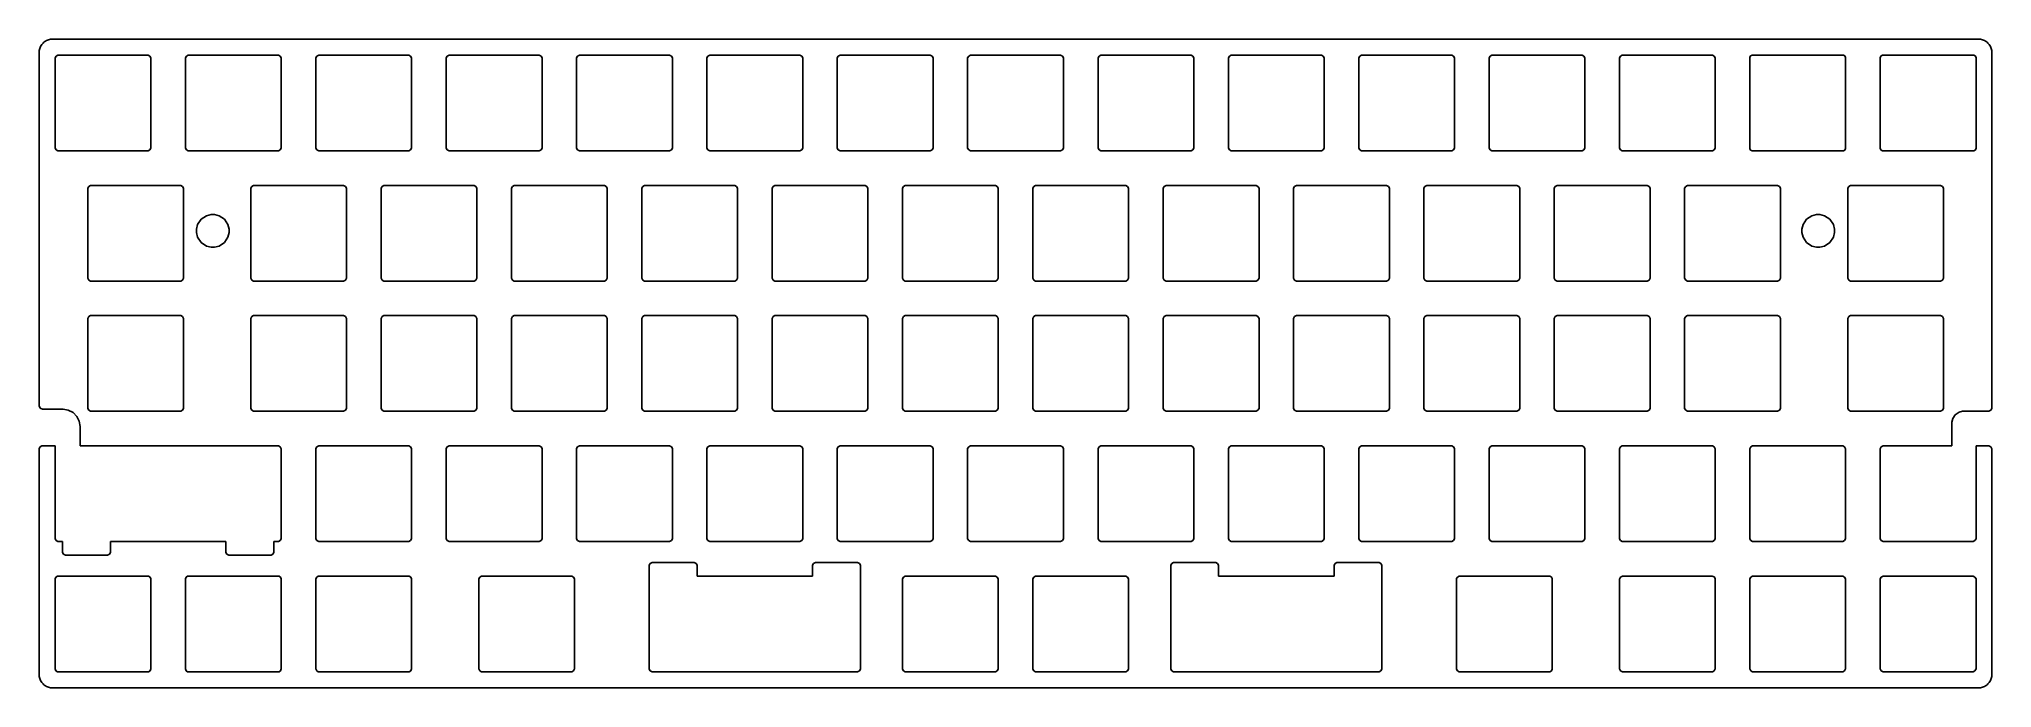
# Model space of a CAD drawing. Extents: x 0 to 214, y 0 to 71.
import ezdxf

# ---------------------------------------------------------------- set-up
doc = ezdxf.new("R2010")
doc.units = 0
doc.layers.get('0').update_dxf_attribs({"linetype": 'CONTINUOUS'})

msp = doc.modelspace()

# ---------------------------------------------------------------- linework, layer by layer
at = {"color": 254}
for p, q in [((0.3514, 70.5651), (0.40928, 70.667)), ((0.40928, 70.667), (0.47404, 70.7665)), ((0.47404, 70.7665), (0.54846, 70.8586)), ((0.54846, 70.8586), (0.62701, 70.9454)), ((0.62701, 70.9454), (0.71383, 71.0226)), ((0.71383, 71.0226), (0.80615, 71.0971)), ((0.80615, 71.0971), (0.90537, 71.1634)), ((0.90537, 71.1634), (1.00735, 71.2212)), ((1.00735, 71.2212), (1.11483, 71.2692)), ((1.11483, 71.2692), (1.22508, 71.3109)), ((1.22508, 71.3109), (1.33808, 71.3422)), ((1.33808, 71.3422), (1.45383, 71.3659)), ((1.45383, 71.3659), (1.57097, 71.3782)), ((1.57097, 71.3782), (1.6881, 71.3853)), ((1.6881, 71.3853), (212.719, 71.3839)), ((212.719, 71.3839), (212.836, 71.3782)), ((212.836, 71.3782), (212.954, 71.3659)), ((212.954, 71.3659), (213.07, 71.3422)), ((213.07, 71.3422), (213.184, 71.3109)), ((213.184, 71.3109), (213.294, 71.2692)), ((213.294, 71.2692), (213.4, 71.2212)), ((213.4, 71.2212), (213.502, 71.1634)), ((213.502, 71.1634), (213.601, 71.0971)), ((213.601, 71.0971), (213.694, 71.0226)), ((213.694, 71.0226), (213.781, 70.9454)), ((213.781, 70.9454), (213.859, 70.8586)), ((213.859, 70.8586), (213.934, 70.7665)), ((213.934, 70.7665), (213.998, 70.667)), ((213.998, 70.667), (214.056, 70.5651)), ((0.18741, 31.1368), (0.18879, 69.8832)), ((0.18879, 69.8832), (0.19293, 70.0017)), ((0.19293, 70.0017), (0.20671, 70.1188)), ((0.20671, 70.1188), (0.23013, 70.2345)), ((0.23013, 70.2345), (0.26183, 70.346)), ((0.26183, 70.346), (0.30317, 70.4578)), ((0.30317, 70.4578), (0.3514, 70.5651)), ((2.05879, 69.5053), (1.94855, 69.3071)), ((1.94855, 69.3071), (1.94855, 69.2408)), ((1.94855, 69.2408), (1.94855, 59.4914)), ((2.25723, 69.6143), (2.05879, 69.5053)), ((2.32337, 69.6143), (2.25723, 69.6143)), ((12.0744, 69.6143), (2.32337, 69.6143)), ((12.1392, 69.6143), (12.0744, 69.6143)), ((12.3376, 69.5053), (12.1392, 69.6143)), ((12.4492, 69.3071), (12.3376, 69.5053)), ((12.4492, 69.2408), (12.4492, 69.3071)), ((12.4492, 59.4914), (12.4492, 69.2408)), ((16.3463, 69.5053), (16.236, 69.3071)), ((16.236, 69.3071), (16.236, 69.2408)), ((16.236, 69.2408), (16.236, 59.4914)), ((16.5447, 69.6143), (16.3463, 69.5053)), ((16.6109, 69.6143), (16.5447, 69.6143)), ((26.3619, 69.6143), (16.6109, 69.6143)), ((26.4267, 69.6143), (26.3619, 69.6143)), ((26.6251, 69.5053), (26.4267, 69.6143)), ((26.7367, 69.3071), (26.6251, 69.5053)), ((26.7367, 69.2408), (26.7367, 69.3071)), ((26.7367, 59.4914), (26.7367, 69.2408)), ((30.6338, 69.5053), (30.5235, 69.3071)), ((30.5235, 69.3071), (30.5235, 69.2408)), ((30.5235, 69.2408), (30.5235, 59.4914)), ((30.8322, 69.6143), (30.6338, 69.5053)), ((30.8984, 69.6143), (30.8322, 69.6143)), ((40.6495, 69.6143), (30.8984, 69.6143)), ((40.7141, 69.6143), (40.6495, 69.6143)), ((40.9127, 69.5053), (40.7141, 69.6143)), ((41.0242, 69.3071), (40.9127, 69.5053)), ((41.0242, 69.2408), (41.0242, 69.3071)), ((41.0242, 59.4914), (41.0242, 69.2408)), ((44.9213, 69.5053), (44.8109, 69.3071)), ((44.8109, 69.3071), (44.8109, 69.2408)), ((44.8109, 69.2408), (44.8109, 59.4914)), ((45.1196, 69.6143), (44.9213, 69.5053)), ((45.1859, 69.6143), (45.1196, 69.6143)), ((54.937, 69.6143), (45.1859, 69.6143)), ((55.0016, 69.6143), (54.937, 69.6143)), ((55.2002, 69.5053), (55.0016, 69.6143)), ((55.3117, 69.3071), (55.2002, 69.5053)), ((55.3117, 69.2408), (55.3117, 69.3071)), ((55.3117, 59.4914), (55.3117, 69.2408)), ((59.2088, 69.5053), (59.0984, 69.3071)), ((59.0984, 69.3071), (59.0984, 69.2408)), ((59.0984, 69.2408), (59.0984, 59.4914)), ((59.4071, 69.6143), (59.2088, 69.5053)), ((59.4734, 69.6143), (59.4071, 69.6143)), ((69.2245, 69.6143), (59.4734, 69.6143)), ((69.2891, 69.6143), (69.2245, 69.6143)), ((69.4877, 69.5053), (69.2891, 69.6143)), ((69.5992, 69.3071), (69.4877, 69.5053)), ((69.5992, 69.2408), (69.5992, 69.3071)), ((69.5992, 59.4914), (69.5992, 69.2408)), ((73.4963, 69.5053), (73.3859, 69.3071)), ((73.3859, 69.3071), (73.3859, 69.2408)), ((73.3859, 69.2408), (73.3859, 59.4914)), ((73.6946, 69.6143), (73.4963, 69.5053)), ((73.7609, 69.6143), (73.6946, 69.6143)), ((83.512, 69.6143), (73.7609, 69.6143)), ((83.5766, 69.6143), (83.512, 69.6143)), ((83.7752, 69.5053), (83.5766, 69.6143)), ((83.8867, 69.3071), (83.7752, 69.5053)), ((83.8867, 69.2408), (83.8867, 69.3071)), ((83.8867, 59.4914), (83.8867, 69.2408)), ((87.7838, 69.5053), (87.6734, 69.3071)), ((87.6734, 69.3071), (87.6734, 69.2408)), ((87.6734, 69.2408), (87.6734, 59.4914)), ((87.9821, 69.6143), (87.7838, 69.5053)), ((88.0484, 69.6143), (87.9821, 69.6143)), ((97.7995, 69.6143), (88.0484, 69.6143)), ((97.8641, 69.6143), (97.7995, 69.6143)), ((98.0627, 69.5053), (97.8641, 69.6143)), ((98.1742, 69.3071), (98.0627, 69.5053)), ((98.1742, 69.2408), (98.1742, 69.3071)), ((98.1742, 59.4914), (98.1742, 69.2408)), ((102.071, 69.5053), (101.961, 69.3071)), ((101.961, 69.3071), (101.961, 69.2408)), ((101.961, 69.2408), (101.961, 59.4914)), ((102.27, 69.6143), (102.071, 69.5053)), ((102.336, 69.6143), (102.27, 69.6143)), ((112.087, 69.6143), (102.336, 69.6143)), ((112.152, 69.6143), (112.087, 69.6143)), ((112.35, 69.5053), (112.152, 69.6143)), ((112.462, 69.3071), (112.35, 69.5053)), ((112.462, 69.2408), (112.462, 69.3071)), ((112.462, 59.4914), (112.462, 69.2408)), ((116.359, 69.5053), (116.248, 69.3071)), ((116.248, 69.3071), (116.248, 69.2408)), ((116.248, 69.2408), (116.248, 59.4914)), ((116.557, 69.6143), (116.359, 69.5053)), ((116.623, 69.6143), (116.557, 69.6143)), ((126.375, 69.6143), (116.623, 69.6143)), ((126.439, 69.6143), (126.375, 69.6143)), ((126.638, 69.5053), (126.439, 69.6143)), ((126.749, 69.3071), (126.638, 69.5053)), ((126.749, 69.2408), (126.749, 69.3071)), ((126.749, 59.4914), (126.749, 69.2408)), ((130.646, 69.5053), (130.536, 69.3071)), ((130.536, 69.3071), (130.536, 69.2408)), ((130.536, 69.2408), (130.536, 59.4914)), ((130.845, 69.6143), (130.646, 69.5053)), ((130.911, 69.6143), (130.845, 69.6143)), ((140.662, 69.6143), (130.911, 69.6143)), ((140.727, 69.6143), (140.662, 69.6143)), ((140.925, 69.5053), (140.727, 69.6143)), ((141.037, 69.3071), (140.925, 69.5053)), ((141.037, 69.2408), (141.037, 69.3071)), ((141.037, 59.4914), (141.037, 69.2408)), ((144.934, 69.5053), (144.823, 69.3071)), ((144.823, 69.3071), (144.823, 69.2408)), ((144.823, 69.2408), (144.823, 59.4914)), ((145.132, 69.6143), (144.934, 69.5053)), ((145.198, 69.6143), (145.132, 69.6143)), ((154.95, 69.6143), (145.198, 69.6143)), ((155.014, 69.6143), (154.95, 69.6143)), ((155.213, 69.5053), (155.014, 69.6143)), ((155.324, 69.3071), (155.213, 69.5053)), ((155.324, 69.2408), (155.324, 69.3071)), ((155.324, 59.4914), (155.324, 69.2408)), ((159.221, 69.5053), (159.111, 69.3071)), ((159.111, 69.3071), (159.111, 69.2408)), ((159.111, 69.2408), (159.111, 59.4914)), ((159.42, 69.6143), (159.221, 69.5053)), ((159.486, 69.6143), (159.42, 69.6143)), ((169.237, 69.6143), (159.486, 69.6143)), ((169.302, 69.6143), (169.237, 69.6143)), ((169.5, 69.5053), (169.302, 69.6143)), ((169.612, 69.3071), (169.5, 69.5053)), ((169.612, 69.2408), (169.612, 69.3071)), ((169.612, 59.4914), (169.612, 69.2408)), ((173.509, 69.5053), (173.398, 69.3071)), ((173.398, 69.3071), (173.398, 69.2408)), ((173.398, 69.2408), (173.398, 59.4914)), ((173.707, 69.6143), (173.509, 69.5053)), ((173.773, 69.6143), (173.707, 69.6143)), ((183.525, 69.6143), (173.773, 69.6143)), ((183.589, 69.6143), (183.525, 69.6143)), ((183.788, 69.5053), (183.589, 69.6143)), ((183.899, 69.3071), (183.788, 69.5053)), ((183.899, 69.2408), (183.899, 69.3071)), ((183.899, 59.4914), (183.899, 69.2408)), ((187.774, 69.5262), (187.686, 69.3649)), ((187.686, 69.3649), (187.686, 69.3113)), ((187.686, 69.3113), (187.686, 59.4198)), ((187.935, 69.6143), (187.774, 69.5262)), ((187.991, 69.6143), (187.935, 69.6143)), ((197.882, 69.6143), (187.991, 69.6143)), ((197.936, 69.6143), (197.882, 69.6143)), ((198.097, 69.5262), (197.936, 69.6143)), ((198.187, 69.3649), (198.097, 69.5262)), ((198.187, 69.3113), (198.187, 69.3649)), ((198.187, 59.4198), (198.187, 69.3113)), ((202.062, 69.5262), (201.973, 69.3649)), ((201.973, 69.3649), (201.973, 69.3113)), ((201.973, 69.3113), (201.973, 59.4198)), ((202.223, 69.6143), (202.062, 69.5262)), ((202.278, 69.6143), (202.223, 69.6143)), ((212.17, 69.6143), (202.278, 69.6143)), ((212.223, 69.6143), (212.17, 69.6143)), ((212.385, 69.5262), (212.223, 69.6143)), ((212.474, 69.3649), (212.385, 69.5262)), ((212.474, 69.3113), (212.474, 69.3649)), ((212.474, 59.4198), (212.474, 69.3113)), ((214.056, 70.5651), (214.104, 70.4578)), ((214.104, 70.4578), (214.146, 70.346)), ((214.146, 70.346), (214.177, 70.2345)), ((214.177, 70.2345), (214.201, 70.1188)), ((214.201, 70.1188), (214.216, 70.0017)), ((214.216, 70.0017), (214.22, 69.8832)), ((214.22, 69.8832), (214.22, 30.9356)), ((1.94855, 59.4914), (1.94855, 59.4251)), ((1.94855, 59.4251), (2.05879, 59.2254)), ((2.05879, 59.2254), (2.25723, 59.1136)), ((2.25723, 59.1136), (2.32337, 59.1136)), ((2.32337, 59.1136), (12.0744, 59.1136)), ((12.0744, 59.1136), (12.1392, 59.1136)), ((12.1392, 59.1136), (12.3376, 59.2254)), ((12.3376, 59.2254), (12.4492, 59.4251)), ((12.4492, 59.4251), (12.4492, 59.4914)), ((16.236, 59.4914), (16.236, 59.4251)), ((16.236, 59.4251), (16.3463, 59.2254)), ((16.3463, 59.2254), (16.5447, 59.1136)), ((16.5447, 59.1136), (16.6109, 59.1136)), ((16.6109, 59.1136), (26.3619, 59.1136)), ((26.3619, 59.1136), (26.4267, 59.1136)), ((26.4267, 59.1136), (26.6251, 59.2254)), ((26.6251, 59.2254), (26.7367, 59.4251)), ((26.7367, 59.4251), (26.7367, 59.4914)), ((30.5235, 59.4914), (30.5235, 59.4251)), ((30.5235, 59.4251), (30.6338, 59.2254)), ((30.6338, 59.2254), (30.8322, 59.1136)), ((30.8322, 59.1136), (30.8984, 59.1136)), ((30.8984, 59.1136), (40.6495, 59.1136)), ((40.6495, 59.1136), (40.7141, 59.1136)), ((40.7141, 59.1136), (40.9127, 59.2254)), ((40.9127, 59.2254), (41.0242, 59.4251)), ((41.0242, 59.4251), (41.0242, 59.4914)), ((44.8109, 59.4914), (44.8109, 59.4251)), ((44.8109, 59.4251), (44.9213, 59.2254)), ((44.9213, 59.2254), (45.1196, 59.1136)), ((45.1196, 59.1136), (45.1859, 59.1136)), ((45.1859, 59.1136), (54.937, 59.1136)), ((54.937, 59.1136), (55.0016, 59.1136)), ((55.0016, 59.1136), (55.2002, 59.2254)), ((55.2002, 59.2254), (55.3117, 59.4251)), ((55.3117, 59.4251), (55.3117, 59.4914)), ((59.0984, 59.4914), (59.0984, 59.4251)), ((59.0984, 59.4251), (59.2088, 59.2254)), ((59.2088, 59.2254), (59.4071, 59.1136)), ((59.4071, 59.1136), (59.4734, 59.1136)), ((59.4734, 59.1136), (69.2245, 59.1136)), ((69.2245, 59.1136), (69.2891, 59.1136)), ((69.2891, 59.1136), (69.4877, 59.2254)), ((69.4877, 59.2254), (69.5992, 59.4251)), ((69.5992, 59.4251), (69.5992, 59.4914)), ((73.3859, 59.4914), (73.3859, 59.4251)), ((73.3859, 59.4251), (73.4963, 59.2254)), ((73.4963, 59.2254), (73.6946, 59.1136)), ((73.6946, 59.1136), (73.7609, 59.1136)), ((73.7609, 59.1136), (83.512, 59.1136)), ((83.512, 59.1136), (83.5766, 59.1136)), ((83.5766, 59.1136), (83.7752, 59.2254)), ((83.7752, 59.2254), (83.8867, 59.4251)), ((83.8867, 59.4251), (83.8867, 59.4914)), ((87.6734, 59.4914), (87.6734, 59.4251)), ((87.6734, 59.4251), (87.7838, 59.2254)), ((87.7838, 59.2254), (87.9821, 59.1136)), ((87.9821, 59.1136), (88.0484, 59.1136)), ((88.0484, 59.1136), (97.7995, 59.1136)), ((97.7995, 59.1136), (97.8641, 59.1136)), ((97.8641, 59.1136), (98.0627, 59.2254)), ((98.0627, 59.2254), (98.1742, 59.4251)), ((98.1742, 59.4251), (98.1742, 59.4914)), ((101.961, 59.4914), (101.961, 59.4251)), ((101.961, 59.4251), (102.071, 59.2254)), ((102.071, 59.2254), (102.27, 59.1136)), ((102.27, 59.1136), (102.336, 59.1136)), ((102.336, 59.1136), (112.087, 59.1136)), ((112.087, 59.1136), (112.152, 59.1136)), ((112.152, 59.1136), (112.35, 59.2254)), ((112.35, 59.2254), (112.462, 59.4251)), ((112.462, 59.4251), (112.462, 59.4914)), ((116.248, 59.4914), (116.248, 59.4251)), ((116.248, 59.4251), (116.359, 59.2254)), ((116.359, 59.2254), (116.557, 59.1136)), ((116.557, 59.1136), (116.623, 59.1136)), ((116.623, 59.1136), (126.375, 59.1136)), ((126.375, 59.1136), (126.439, 59.1136)), ((126.439, 59.1136), (126.638, 59.2254)), ((126.638, 59.2254), (126.749, 59.4251)), ((126.749, 59.4251), (126.749, 59.4914)), ((130.536, 59.4914), (130.536, 59.4251)), ((130.536, 59.4251), (130.646, 59.2254)), ((130.646, 59.2254), (130.845, 59.1136)), ((130.845, 59.1136), (130.911, 59.1136)), ((130.911, 59.1136), (140.662, 59.1136)), ((140.662, 59.1136), (140.727, 59.1136)), ((140.727, 59.1136), (140.925, 59.2254)), ((140.925, 59.2254), (141.037, 59.4251)), ((141.037, 59.4251), (141.037, 59.4914)), ((144.823, 59.4914), (144.823, 59.4251)), ((144.823, 59.4251), (144.934, 59.2254)), ((144.934, 59.2254), (145.132, 59.1136)), ((145.132, 59.1136), (145.198, 59.1136)), ((145.198, 59.1136), (154.95, 59.1136)), ((154.95, 59.1136), (155.014, 59.1136)), ((155.014, 59.1136), (155.213, 59.2254)), ((155.213, 59.2254), (155.324, 59.4251)), ((155.324, 59.4251), (155.324, 59.4914)), ((159.111, 59.4914), (159.111, 59.4251)), ((159.111, 59.4251), (159.221, 59.2254)), ((159.221, 59.2254), (159.42, 59.1136)), ((159.42, 59.1136), (159.486, 59.1136)), ((159.486, 59.1136), (169.237, 59.1136)), ((169.237, 59.1136), (169.302, 59.1136)), ((169.302, 59.1136), (169.5, 59.2254)), ((169.5, 59.2254), (169.612, 59.4251)), ((169.612, 59.4251), (169.612, 59.4914)), ((173.398, 59.4914), (173.398, 59.4251)), ((173.398, 59.4251), (173.509, 59.2254)), ((173.509, 59.2254), (173.707, 59.1136)), ((173.707, 59.1136), (173.773, 59.1136)), ((173.773, 59.1136), (183.525, 59.1136)), ((183.525, 59.1136), (183.589, 59.1136)), ((183.589, 59.1136), (183.788, 59.2254)), ((183.788, 59.2254), (183.899, 59.4251)), ((183.899, 59.4251), (183.899, 59.4914)), ((187.686, 59.4198), (187.686, 59.3658)), ((187.686, 59.3658), (187.774, 59.2032)), ((187.774, 59.2032), (187.935, 59.1136)), ((187.935, 59.1136), (187.991, 59.1136)), ((187.991, 59.1136), (197.882, 59.1136)), ((197.882, 59.1136), (197.936, 59.1136)), ((197.936, 59.1136), (198.097, 59.2032)), ((198.097, 59.2032), (198.187, 59.3658)), ((198.187, 59.3658), (198.187, 59.4198)), ((201.973, 59.4198), (201.973, 59.3658)), ((201.973, 59.3658), (202.062, 59.2032)), ((202.062, 59.2032), (202.223, 59.1136)), ((202.223, 59.1136), (202.278, 59.1136)), ((202.278, 59.1136), (212.17, 59.1136)), ((212.17, 59.1136), (212.223, 59.1136)), ((212.223, 59.1136), (212.385, 59.2032)), ((212.385, 59.2032), (212.474, 59.3658)), ((212.474, 59.3658), (212.474, 59.4198)), ((5.63065, 55.2178), (5.52041, 55.0196)), ((5.52041, 55.0196), (5.52041, 54.9533)), ((5.52041, 54.9533), (5.52041, 45.2039)), ((5.82909, 55.3268), (5.63065, 55.2178)), ((5.89523, 55.3268), (5.82909, 55.3268)), ((15.6463, 55.3268), (5.89523, 55.3268)), ((15.711, 55.3268), (15.6463, 55.3268)), ((15.9095, 55.2178), (15.711, 55.3268)), ((16.0211, 55.0196), (15.9095, 55.2178)), ((16.0211, 54.9533), (16.0211, 55.0196)), ((16.0211, 45.2039), (16.0211, 54.9533)), ((23.49, 55.2178), (23.3798, 55.0196)), ((23.3798, 55.0196), (23.3798, 54.9533)), ((23.3798, 54.9533), (23.3798, 45.2039)), ((23.6885, 55.3268), (23.49, 55.2178)), ((23.7546, 55.3268), (23.6885, 55.3268)), ((33.5056, 55.3268), (23.7546, 55.3268)), ((33.5704, 55.3268), (33.5056, 55.3268)), ((33.7688, 55.2178), (33.5704, 55.3268)), ((33.8805, 55.0196), (33.7688, 55.2178)), ((33.8805, 54.9533), (33.8805, 55.0196)), ((33.8805, 45.2039), (33.8805, 54.9533)), ((37.7776, 55.2178), (37.6671, 55.0196)), ((37.6671, 55.0196), (37.6671, 54.9533)), ((37.6671, 54.9533), (37.6671, 45.2039)), ((37.9758, 55.3268), (37.7776, 55.2178)), ((38.0421, 55.3268), (37.9758, 55.3268)), ((47.7933, 55.3268), (38.0421, 55.3268)), ((47.8578, 55.3268), (47.7933, 55.3268)), ((48.0564, 55.2178), (47.8578, 55.3268)), ((48.1679, 55.0196), (48.0564, 55.2178)), ((48.1679, 54.9533), (48.1679, 55.0196)), ((48.1679, 45.2039), (48.1679, 54.9533)), ((52.0651, 55.2178), (51.9546, 55.0196)), ((51.9546, 55.0196), (51.9546, 54.9533)), ((51.9546, 54.9533), (51.9546, 45.2039)), ((52.2633, 55.3268), (52.0651, 55.2178)), ((52.3296, 55.3268), (52.2633, 55.3268)), ((62.0808, 55.3268), (52.3296, 55.3268)), ((62.1453, 55.3268), (62.0808, 55.3268)), ((62.3439, 55.2178), (62.1453, 55.3268)), ((62.4554, 55.0196), (62.3439, 55.2178)), ((62.4554, 54.9533), (62.4554, 55.0196)), ((62.4554, 45.2039), (62.4554, 54.9533)), ((66.3526, 55.2178), (66.2421, 55.0196)), ((66.2421, 55.0196), (66.2421, 54.9533)), ((66.2421, 54.9533), (66.2421, 45.2039)), ((66.5508, 55.3268), (66.3526, 55.2178)), ((66.6171, 55.3268), (66.5508, 55.3268)), ((76.3683, 55.3268), (66.6171, 55.3268)), ((76.4328, 55.3268), (76.3683, 55.3268)), ((76.6315, 55.2178), (76.4328, 55.3268)), ((76.7429, 55.0196), (76.6315, 55.2178)), ((76.7429, 54.9533), (76.7429, 55.0196)), ((76.7429, 45.2039), (76.7429, 54.9533)), ((80.6401, 55.2178), (80.5296, 55.0196)), ((80.5296, 55.0196), (80.5296, 54.9533)), ((80.5296, 54.9533), (80.5296, 45.2039)), ((80.8383, 55.3268), (80.6401, 55.2178)), ((80.9046, 55.3268), (80.8383, 55.3268)), ((90.6558, 55.3268), (80.9046, 55.3268)), ((90.7203, 55.3268), (90.6558, 55.3268)), ((90.9189, 55.2178), (90.7203, 55.3268)), ((91.0304, 55.0196), (90.9189, 55.2178)), ((91.0304, 54.9533), (91.0304, 55.0196)), ((91.0304, 45.2039), (91.0304, 54.9533)), ((94.9276, 55.2178), (94.8171, 55.0196)), ((94.8171, 55.0196), (94.8171, 54.9533)), ((94.8171, 54.9533), (94.8171, 45.2039)), ((95.1258, 55.3268), (94.9276, 55.2178)), ((95.1921, 55.3268), (95.1258, 55.3268)), ((104.943, 55.3268), (95.1921, 55.3268)), ((105.008, 55.3268), (104.943, 55.3268)), ((105.206, 55.2178), (105.008, 55.3268)), ((105.318, 55.0196), (105.206, 55.2178)), ((105.318, 54.9533), (105.318, 55.0196)), ((105.318, 45.2039), (105.318, 54.9533)), ((109.215, 55.2178), (109.105, 55.0196)), ((109.105, 55.0196), (109.105, 54.9533)), ((109.105, 54.9533), (109.105, 45.2039)), ((109.413, 55.3268), (109.215, 55.2178)), ((109.48, 55.3268), (109.413, 55.3268)), ((119.231, 55.3268), (109.48, 55.3268)), ((119.295, 55.3268), (119.231, 55.3268)), ((119.494, 55.2178), (119.295, 55.3268)), ((119.605, 55.0196), (119.494, 55.2178)), ((119.605, 54.9533), (119.605, 55.0196)), ((119.605, 45.2039), (119.605, 54.9533)), ((123.503, 55.2178), (123.392, 55.0196)), ((123.392, 55.0196), (123.392, 54.9533)), ((123.392, 54.9533), (123.392, 45.2039)), ((123.701, 55.3268), (123.503, 55.2178)), ((123.767, 55.3268), (123.701, 55.3268)), ((133.518, 55.3268), (123.767, 55.3268)), ((133.583, 55.3268), (133.518, 55.3268)), ((133.781, 55.2178), (133.583, 55.3268)), ((133.893, 55.0196), (133.781, 55.2178)), ((133.893, 54.9533), (133.893, 55.0196)), ((133.893, 45.2039), (133.893, 54.9533)), ((137.79, 55.2178), (137.68, 55.0196)), ((137.68, 55.0196), (137.68, 54.9533)), ((137.68, 54.9533), (137.68, 45.2039)), ((137.988, 55.3268), (137.79, 55.2178)), ((138.055, 55.3268), (137.988, 55.3268)), ((147.806, 55.3268), (138.055, 55.3268)), ((147.87, 55.3268), (147.806, 55.3268)), ((148.069, 55.2178), (147.87, 55.3268)), ((148.18, 55.0196), (148.069, 55.2178)), ((148.18, 54.9533), (148.18, 55.0196)), ((148.18, 45.2039), (148.18, 54.9533)), ((152.078, 55.2178), (151.967, 55.0196)), ((151.967, 55.0196), (151.967, 54.9533)), ((151.967, 54.9533), (151.967, 45.2039)), ((152.276, 55.3268), (152.078, 55.2178)), ((152.342, 55.3268), (152.276, 55.3268)), ((162.093, 55.3268), (152.342, 55.3268)), ((162.158, 55.3268), (162.093, 55.3268)), ((162.356, 55.2178), (162.158, 55.3268)), ((162.468, 55.0196), (162.356, 55.2178)), ((162.468, 54.9533), (162.468, 55.0196)), ((162.468, 45.2039), (162.468, 54.9533)), ((166.365, 55.2178), (166.255, 55.0196)), ((166.255, 55.0196), (166.255, 54.9533)), ((166.255, 54.9533), (166.255, 45.2039)), ((166.563, 55.3268), (166.365, 55.2178)), ((166.63, 55.3268), (166.563, 55.3268)), ((176.381, 55.3268), (166.63, 55.3268)), ((176.445, 55.3268), (176.381, 55.3268)), ((176.644, 55.2178), (176.445, 55.3268)), ((176.755, 55.0196), (176.644, 55.2178)), ((176.755, 54.9533), (176.755, 55.0196)), ((176.755, 45.2039), (176.755, 54.9533)), ((180.653, 55.2178), (180.542, 55.0196)), ((180.542, 55.0196), (180.542, 54.9533)), ((180.542, 54.9533), (180.542, 45.2039)), ((180.851, 55.3268), (180.653, 55.2178)), ((180.917, 55.3268), (180.851, 55.3268)), ((190.668, 55.3268), (180.917, 55.3268)), ((190.733, 55.3268), (190.668, 55.3268)), ((190.931, 55.2178), (190.733, 55.3268)), ((191.043, 55.0196), (190.931, 55.2178)), ((191.043, 54.9533), (191.043, 55.0196)), ((191.043, 45.2039), (191.043, 54.9533)), ((198.519, 55.2178), (198.409, 55.0196)), ((198.409, 55.0196), (198.409, 54.9533)), ((198.409, 54.9533), (198.409, 45.2039)), ((198.717, 55.3268), (198.519, 55.2178)), ((198.783, 55.3268), (198.717, 55.3268)), ((208.533, 55.3268), (198.783, 55.3268)), ((208.599, 55.3268), (208.533, 55.3268)), ((208.798, 55.2178), (208.599, 55.3268)), ((208.908, 55.0196), (208.798, 55.2178)), ((208.908, 54.9533), (208.908, 55.0196)), ((208.908, 45.2039), (208.908, 54.9533)), ((17.9558, 51.6089), (17.57, 51.0371)), ((18.5277, 51.9949), (17.9558, 51.6089)), ((19.0528, 52.1353), (18.5277, 51.9949)), ((19.2291, 52.1353), (19.0528, 52.1353)), ((19.4042, 52.1353), (19.2291, 52.1353)), ((19.9292, 51.9949), (19.4042, 52.1353)), ((20.5011, 51.6089), (19.9292, 51.9949)), ((20.8869, 51.0371), (20.5011, 51.6089)), ((193.908, 51.6089), (193.522, 51.0371)), ((194.48, 51.9949), (193.908, 51.6089)), ((195.005, 52.1353), (194.48, 51.9949)), ((195.181, 52.1353), (195.005, 52.1353)), ((195.356, 52.1353), (195.181, 52.1353)), ((195.881, 51.9949), (195.356, 52.1353)), ((196.453, 51.6089), (195.881, 51.9949)), ((196.839, 51.0371), (196.453, 51.6089)), ((17.57, 51.0371), (17.4294, 50.5121)), ((17.4294, 50.5121), (17.4294, 50.3372)), ((17.4294, 50.3372), (17.4294, 50.1618)), ((17.4294, 50.1618), (17.57, 49.6369)), ((17.57, 49.6369), (17.9558, 49.0636)), ((20.5011, 49.0636), (20.8869, 49.6369)), ((21.0289, 50.5121), (20.8869, 51.0371)), ((20.8869, 49.6369), (21.0289, 50.1618)), ((21.0289, 50.3372), (21.0289, 50.5121)), ((21.0289, 50.1618), (21.0289, 50.3372)), ((193.522, 51.0371), (193.382, 50.5121)), ((193.382, 50.5121), (193.382, 50.3372)), ((193.382, 50.3372), (193.382, 50.1618)), ((193.382, 50.1618), (193.522, 49.6369)), ((193.522, 49.6369), (193.908, 49.0636)), ((196.453, 49.0636), (196.839, 49.6369)), ((196.981, 50.5121), (196.839, 51.0371)), ((196.839, 49.6369), (196.981, 50.1618)), ((196.981, 50.3372), (196.981, 50.5121)), ((196.981, 50.1618), (196.981, 50.3372)), ((17.9558, 49.0636), (18.5277, 48.6763)), ((18.5277, 48.6763), (19.0528, 48.5345)), ((19.0528, 48.5345), (19.2291, 48.5345)), ((19.2291, 48.5345), (19.4042, 48.5345)), ((19.4042, 48.5345), (19.9292, 48.6763)), ((19.9292, 48.6763), (20.5011, 49.0636)), ((193.908, 49.0636), (194.48, 48.6763)), ((194.48, 48.6763), (195.005, 48.5345)), ((195.005, 48.5345), (195.181, 48.5345)), ((195.181, 48.5345), (195.356, 48.5345)), ((195.356, 48.5345), (195.881, 48.6763)), ((195.881, 48.6763), (196.453, 49.0636)), ((5.52041, 45.2039), (5.52041, 45.1376)), ((5.52041, 45.1376), (5.63065, 44.9379)), ((15.9095, 44.9379), (16.0211, 45.1376)), ((16.0211, 45.1376), (16.0211, 45.2039)), ((23.3798, 45.2039), (23.3798, 45.1376)), ((23.3798, 45.1376), (23.49, 44.9379)), ((33.7688, 44.9379), (33.8805, 45.1376)), ((33.8805, 45.1376), (33.8805, 45.2039)), ((37.6671, 45.2039), (37.6671, 45.1376)), ((37.6671, 45.1376), (37.7776, 44.9379)), ((48.0564, 44.9379), (48.1679, 45.1376)), ((48.1679, 45.1376), (48.1679, 45.2039)), ((51.9546, 45.2039), (51.9546, 45.1376)), ((51.9546, 45.1376), (52.0651, 44.9379)), ((62.3439, 44.9379), (62.4554, 45.1376)), ((62.4554, 45.1376), (62.4554, 45.2039)), ((66.2421, 45.2039), (66.2421, 45.1376)), ((66.2421, 45.1376), (66.3526, 44.9379)), ((76.6315, 44.9379), (76.7429, 45.1376)), ((76.7429, 45.1376), (76.7429, 45.2039)), ((80.5296, 45.2039), (80.5296, 45.1376)), ((80.5296, 45.1376), (80.6401, 44.9379)), ((90.9189, 44.9379), (91.0304, 45.1376)), ((91.0304, 45.1376), (91.0304, 45.2039)), ((94.8171, 45.2039), (94.8171, 45.1376)), ((94.8171, 45.1376), (94.9276, 44.9379)), ((105.206, 44.9379), (105.318, 45.1376)), ((105.318, 45.1376), (105.318, 45.2039)), ((109.105, 45.2039), (109.105, 45.1376)), ((109.105, 45.1376), (109.215, 44.9379)), ((119.494, 44.9379), (119.605, 45.1376)), ((119.605, 45.1376), (119.605, 45.2039)), ((123.392, 45.2039), (123.392, 45.1376)), ((123.392, 45.1376), (123.503, 44.9379)), ((133.781, 44.9379), (133.893, 45.1376)), ((133.893, 45.1376), (133.893, 45.2039)), ((137.68, 45.2039), (137.68, 45.1376)), ((137.68, 45.1376), (137.79, 44.9379)), ((148.069, 44.9379), (148.18, 45.1376)), ((148.18, 45.1376), (148.18, 45.2039)), ((151.967, 45.2039), (151.967, 45.1376)), ((151.967, 45.1376), (152.078, 44.9379)), ((162.356, 44.9379), (162.468, 45.1376)), ((162.468, 45.1376), (162.468, 45.2039)), ((166.255, 45.2039), (166.255, 45.1376)), ((166.255, 45.1376), (166.365, 44.9379)), ((176.644, 44.9379), (176.755, 45.1376)), ((176.755, 45.1376), (176.755, 45.2039)), ((180.542, 45.2039), (180.542, 45.1376)), ((180.542, 45.1376), (180.653, 44.9379)), ((190.931, 44.9379), (191.043, 45.1376)), ((191.043, 45.1376), (191.043, 45.2039)), ((198.409, 45.2039), (198.409, 45.1376)), ((198.409, 45.1376), (198.519, 44.9379)), ((208.798, 44.9379), (208.908, 45.1376)), ((208.908, 45.1376), (208.908, 45.2039)), ((5.63065, 44.9379), (5.82909, 44.8261)), ((5.82909, 44.8261), (5.89523, 44.8261)), ((5.89523, 44.8261), (15.6463, 44.8261)), ((15.6463, 44.8261), (15.711, 44.8261)), ((15.711, 44.8261), (15.9095, 44.9379)), ((23.49, 44.9379), (23.6885, 44.8261)), ((23.6885, 44.8261), (23.7546, 44.8261)), ((23.7546, 44.8261), (33.5056, 44.8261)), ((33.5056, 44.8261), (33.5704, 44.8261)), ((33.5704, 44.8261), (33.7688, 44.9379)), ((37.7776, 44.9379), (37.9758, 44.8261)), ((37.9758, 44.8261), (38.0421, 44.8261)), ((38.0421, 44.8261), (47.7933, 44.8261)), ((47.7933, 44.8261), (47.8578, 44.8261)), ((47.8578, 44.8261), (48.0564, 44.9379)), ((52.0651, 44.9379), (52.2633, 44.8261)), ((52.2633, 44.8261), (52.3296, 44.8261)), ((52.3296, 44.8261), (62.0808, 44.8261)), ((62.0808, 44.8261), (62.1453, 44.8261)), ((62.1453, 44.8261), (62.3439, 44.9379)), ((66.3526, 44.9379), (66.5508, 44.8261)), ((66.5508, 44.8261), (66.6171, 44.8261)), ((66.6171, 44.8261), (76.3683, 44.8261)), ((76.3683, 44.8261), (76.4328, 44.8261)), ((76.4328, 44.8261), (76.6315, 44.9379)), ((80.6401, 44.9379), (80.8383, 44.8261)), ((80.8383, 44.8261), (80.9046, 44.8261)), ((80.9046, 44.8261), (90.6558, 44.8261)), ((90.6558, 44.8261), (90.7203, 44.8261)), ((90.7203, 44.8261), (90.9189, 44.9379)), ((94.9276, 44.9379), (95.1258, 44.8261)), ((95.1258, 44.8261), (95.1921, 44.8261)), ((95.1921, 44.8261), (104.943, 44.8261)), ((104.943, 44.8261), (105.008, 44.8261)), ((105.008, 44.8261), (105.206, 44.9379)), ((109.215, 44.9379), (109.413, 44.8261)), ((109.413, 44.8261), (109.48, 44.8261)), ((109.48, 44.8261), (119.231, 44.8261)), ((119.231, 44.8261), (119.295, 44.8261)), ((119.295, 44.8261), (119.494, 44.9379)), ((123.503, 44.9379), (123.701, 44.8261)), ((123.701, 44.8261), (123.767, 44.8261)), ((123.767, 44.8261), (133.518, 44.8261)), ((133.518, 44.8261), (133.583, 44.8261)), ((133.583, 44.8261), (133.781, 44.9379)), ((137.79, 44.9379), (137.988, 44.8261)), ((137.988, 44.8261), (138.055, 44.8261)), ((138.055, 44.8261), (147.806, 44.8261)), ((147.806, 44.8261), (147.87, 44.8261)), ((147.87, 44.8261), (148.069, 44.9379)), ((152.078, 44.9379), (152.276, 44.8261)), ((152.276, 44.8261), (152.342, 44.8261)), ((152.342, 44.8261), (162.093, 44.8261)), ((162.093, 44.8261), (162.158, 44.8261)), ((162.158, 44.8261), (162.356, 44.9379)), ((166.365, 44.9379), (166.563, 44.8261)), ((166.563, 44.8261), (166.63, 44.8261)), ((166.63, 44.8261), (176.381, 44.8261)), ((176.381, 44.8261), (176.445, 44.8261)), ((176.445, 44.8261), (176.644, 44.9379)), ((180.653, 44.9379), (180.851, 44.8261)), ((180.851, 44.8261), (180.917, 44.8261)), ((180.917, 44.8261), (190.668, 44.8261)), ((190.668, 44.8261), (190.733, 44.8261)), ((190.733, 44.8261), (190.931, 44.9379)), ((198.519, 44.9379), (198.717, 44.8261)), ((198.717, 44.8261), (198.783, 44.8261)), ((198.783, 44.8261), (208.533, 44.8261)), ((208.533, 44.8261), (208.599, 44.8261)), ((208.599, 44.8261), (208.798, 44.9379)), ((5.63065, 40.9303), (5.52041, 40.7321)), ((5.52041, 40.7321), (5.52041, 40.6658)), ((5.82909, 41.0393), (5.63065, 40.9303)), ((5.89523, 41.0393), (5.82909, 41.0393)), ((15.6435, 41.0393), (5.89523, 41.0393)), ((15.7097, 41.0393), (15.6435, 41.0393)), ((15.9081, 40.9303), (15.7097, 41.0393)), ((16.0183, 40.7321), (15.9081, 40.9303)), ((16.0183, 40.6658), (16.0183, 40.7321)), ((23.49, 40.9303), (23.3798, 40.7321)), ((23.3798, 40.7321), (23.3798, 40.6658)), ((23.6885, 41.0393), (23.49, 40.9303)), ((23.7546, 41.0393), (23.6885, 41.0393)), ((33.5056, 41.0393), (23.7546, 41.0393)), ((33.5704, 41.0393), (33.5056, 41.0393)), ((33.7688, 40.9303), (33.5704, 41.0393)), ((33.8805, 40.7321), (33.7688, 40.9303)), ((33.8805, 40.6658), (33.8805, 40.7321)), ((37.7776, 40.9303), (37.6671, 40.7321)), ((37.6671, 40.7321), (37.6671, 40.6658)), ((37.9758, 41.0393), (37.7776, 40.9303)), ((38.0421, 41.0393), (37.9758, 41.0393)), ((47.7933, 41.0393), (38.0421, 41.0393)), ((47.8578, 41.0393), (47.7933, 41.0393)), ((48.0564, 40.9303), (47.8578, 41.0393)), ((48.1679, 40.7321), (48.0564, 40.9303)), ((48.1679, 40.6658), (48.1679, 40.7321)), ((52.0651, 40.9303), (51.9546, 40.7321)), ((51.9546, 40.7321), (51.9546, 40.6658)), ((52.2633, 41.0393), (52.0651, 40.9303)), ((52.3296, 41.0393), (52.2633, 41.0393)), ((62.0808, 41.0393), (52.3296, 41.0393)), ((62.1453, 41.0393), (62.0808, 41.0393)), ((62.3439, 40.9303), (62.1453, 41.0393)), ((62.4554, 40.7321), (62.3439, 40.9303)), ((62.4554, 40.6658), (62.4554, 40.7321)), ((66.3526, 40.9303), (66.2421, 40.7321)), ((66.2421, 40.7321), (66.2421, 40.6658)), ((66.5508, 41.0393), (66.3526, 40.9303)), ((66.6171, 41.0393), (66.5508, 41.0393)), ((76.3683, 41.0393), (66.6171, 41.0393)), ((76.4328, 41.0393), (76.3683, 41.0393)), ((76.6315, 40.9303), (76.4328, 41.0393)), ((76.7429, 40.7321), (76.6315, 40.9303)), ((76.7429, 40.6658), (76.7429, 40.7321)), ((80.6401, 40.9303), (80.5296, 40.7321)), ((80.5296, 40.7321), (80.5296, 40.6658)), ((80.8383, 41.0393), (80.6401, 40.9303)), ((80.9046, 41.0393), (80.8383, 41.0393)), ((90.6558, 41.0393), (80.9046, 41.0393)), ((90.7203, 41.0393), (90.6558, 41.0393)), ((90.9189, 40.9303), (90.7203, 41.0393)), ((91.0304, 40.7321), (90.9189, 40.9303)), ((91.0304, 40.6658), (91.0304, 40.7321)), ((94.9276, 40.9303), (94.8171, 40.7321)), ((94.8171, 40.7321), (94.8171, 40.6658)), ((95.1258, 41.0393), (94.9276, 40.9303)), ((95.1921, 41.0393), (95.1258, 41.0393)), ((104.943, 41.0393), (95.1921, 41.0393)), ((105.008, 41.0393), (104.943, 41.0393)), ((105.206, 40.9303), (105.008, 41.0393)), ((105.318, 40.7321), (105.206, 40.9303)), ((105.318, 40.6658), (105.318, 40.7321)), ((109.215, 40.9303), (109.105, 40.7321)), ((109.105, 40.7321), (109.105, 40.6658)), ((109.413, 41.0393), (109.215, 40.9303)), ((109.48, 41.0393), (109.413, 41.0393)), ((119.231, 41.0393), (109.48, 41.0393)), ((119.295, 41.0393), (119.231, 41.0393)), ((119.494, 40.9303), (119.295, 41.0393)), ((119.605, 40.7321), (119.494, 40.9303)), ((119.605, 40.6658), (119.605, 40.7321)), ((123.503, 40.9303), (123.392, 40.7321)), ((123.392, 40.7321), (123.392, 40.6658)), ((123.701, 41.0393), (123.503, 40.9303)), ((123.767, 41.0393), (123.701, 41.0393)), ((133.518, 41.0393), (123.767, 41.0393)), ((133.583, 41.0393), (133.518, 41.0393)), ((133.781, 40.9303), (133.583, 41.0393)), ((133.893, 40.7321), (133.781, 40.9303)), ((133.893, 40.6658), (133.893, 40.7321)), ((137.79, 40.9303), (137.68, 40.7321)), ((137.68, 40.7321), (137.68, 40.6658)), ((137.988, 41.0393), (137.79, 40.9303)), ((138.055, 41.0393), (137.988, 41.0393)), ((147.806, 41.0393), (138.055, 41.0393)), ((147.87, 41.0393), (147.806, 41.0393)), ((148.069, 40.9303), (147.87, 41.0393)), ((148.18, 40.7321), (148.069, 40.9303)), ((148.18, 40.6658), (148.18, 40.7321)), ((152.078, 40.9303), (151.967, 40.7321)), ((151.967, 40.7321), (151.967, 40.6658)), ((152.276, 41.0393), (152.078, 40.9303)), ((152.342, 41.0393), (152.276, 41.0393)), ((162.093, 41.0393), (152.342, 41.0393)), ((162.158, 41.0393), (162.093, 41.0393)), ((162.356, 40.9303), (162.158, 41.0393)), ((162.468, 40.7321), (162.356, 40.9303)), ((162.468, 40.6658), (162.468, 40.7321)), ((166.365, 40.9303), (166.255, 40.7321)), ((166.255, 40.7321), (166.255, 40.6658)), ((166.563, 41.0393), (166.365, 40.9303)), ((166.63, 41.0393), (166.563, 41.0393)), ((176.381, 41.0393), (166.63, 41.0393)), ((176.445, 41.0393), (176.381, 41.0393)), ((176.644, 40.9303), (176.445, 41.0393)), ((176.755, 40.7321), (176.644, 40.9303)), ((176.755, 40.6658), (176.755, 40.7321)), ((180.653, 40.9303), (180.542, 40.7321)), ((180.542, 40.7321), (180.542, 40.6658)), ((180.851, 41.0393), (180.653, 40.9303)), ((180.917, 41.0393), (180.851, 41.0393)), ((190.668, 41.0393), (180.917, 41.0393)), ((190.733, 41.0393), (190.668, 41.0393)), ((190.931, 40.9303), (190.733, 41.0393)), ((191.043, 40.7321), (190.931, 40.9303)), ((191.043, 40.6658), (191.043, 40.7321)), ((198.519, 40.9303), (198.409, 40.7321)), ((198.409, 40.7321), (198.409, 40.6658)), ((198.717, 41.0393), (198.519, 40.9303)), ((198.783, 41.0393), (198.717, 41.0393)), ((208.533, 41.0393), (198.783, 41.0393)), ((208.599, 41.0393), (208.533, 41.0393)), ((208.798, 40.9303), (208.599, 41.0393)), ((208.908, 40.7321), (208.798, 40.9303)), ((208.908, 40.6658), (208.908, 40.7321)), ((5.52041, 40.6658), (5.52041, 30.9163)), ((16.0183, 30.9163), (16.0183, 40.6658)), ((23.3798, 40.6658), (23.3798, 30.9163)), ((33.8805, 30.9163), (33.8805, 40.6658)), ((37.6671, 40.6658), (37.6671, 30.9163)), ((48.1679, 30.9163), (48.1679, 40.6658)), ((51.9546, 40.6658), (51.9546, 30.9163)), ((62.4554, 30.9163), (62.4554, 40.6658)), ((66.2421, 40.6658), (66.2421, 30.9163)), ((76.7429, 30.9163), (76.7429, 40.6658)), ((80.5296, 40.6658), (80.5296, 30.9163)), ((91.0304, 30.9163), (91.0304, 40.6658)), ((94.8171, 40.6658), (94.8171, 30.9163)), ((105.318, 30.9163), (105.318, 40.6658)), ((109.105, 40.6658), (109.105, 30.9163)), ((119.605, 30.9163), (119.605, 40.6658)), ((123.392, 40.6658), (123.392, 30.9163)), ((133.893, 30.9163), (133.893, 40.6658)), ((137.68, 40.6658), (137.68, 30.9163)), ((148.18, 30.9163), (148.18, 40.6658)), ((151.967, 40.6658), (151.967, 30.9163)), ((162.468, 30.9163), (162.468, 40.6658)), ((166.255, 40.6658), (166.255, 30.9163)), ((176.755, 30.9163), (176.755, 40.6658)), ((180.542, 40.6658), (180.542, 30.9163)), ((191.043, 30.9163), (191.043, 40.6658)), ((198.409, 40.6658), (198.409, 30.9163)), ((208.908, 30.9163), (208.908, 40.6658)), ((0.29766, 30.8708), (0.18741, 31.1368)), ((0.56224, 30.7606), (0.29766, 30.8708)), ((2.81395, 30.7606), (0.56224, 30.7606)), ((3.39273, 30.6696), (2.81395, 30.7606)), ((3.91502, 30.4037), (3.39273, 30.6696)), ((4.32978, 29.9889), (3.91502, 30.4037)), ((4.59574, 29.4666), (4.32978, 29.9889)), ((5.52041, 30.9163), (5.52041, 30.8501)), ((5.52041, 30.8501), (5.63065, 30.6503)), ((5.63065, 30.6503), (5.82909, 30.5387)), ((5.82909, 30.5387), (5.89523, 30.5387)), ((5.89523, 30.5387), (15.6435, 30.5387)), ((15.6435, 30.5387), (15.7097, 30.5387)), ((15.7097, 30.5387), (15.9081, 30.6503)), ((15.9081, 30.6503), (16.0183, 30.8501)), ((16.0183, 30.8501), (16.0183, 30.9163)), ((23.3798, 30.9163), (23.3798, 30.8501)), ((23.3798, 30.8501), (23.49, 30.6503)), ((23.49, 30.6503), (23.6885, 30.5387)), ((23.6885, 30.5387), (23.7546, 30.5387)), ((23.7546, 30.5387), (33.5056, 30.5387)), ((33.5056, 30.5387), (33.5704, 30.5387)), ((33.5704, 30.5387), (33.7688, 30.6503)), ((33.7688, 30.6503), (33.8805, 30.8501)), ((33.8805, 30.8501), (33.8805, 30.9163)), ((37.6671, 30.9163), (37.6671, 30.8501)), ((37.6671, 30.8501), (37.7776, 30.6503)), ((37.7776, 30.6503), (37.9758, 30.5387)), ((37.9758, 30.5387), (38.0421, 30.5387)), ((38.0421, 30.5387), (47.7933, 30.5387)), ((47.7933, 30.5387), (47.8578, 30.5387)), ((47.8578, 30.5387), (48.0564, 30.6503)), ((48.0564, 30.6503), (48.1679, 30.8501)), ((48.1679, 30.8501), (48.1679, 30.9163)), ((51.9546, 30.9163), (51.9546, 30.8501)), ((51.9546, 30.8501), (52.0651, 30.6503)), ((52.0651, 30.6503), (52.2633, 30.5387)), ((52.2633, 30.5387), (52.3296, 30.5387)), ((52.3296, 30.5387), (62.0808, 30.5387)), ((62.0808, 30.5387), (62.1453, 30.5387)), ((62.1453, 30.5387), (62.3439, 30.6503)), ((62.3439, 30.6503), (62.4554, 30.8501)), ((62.4554, 30.8501), (62.4554, 30.9163)), ((66.2421, 30.9163), (66.2421, 30.8501)), ((66.2421, 30.8501), (66.3526, 30.6503)), ((66.3526, 30.6503), (66.5508, 30.5387)), ((66.5508, 30.5387), (66.6171, 30.5387)), ((66.6171, 30.5387), (76.3683, 30.5387)), ((76.3683, 30.5387), (76.4328, 30.5387)), ((76.4328, 30.5387), (76.6315, 30.6503)), ((76.6315, 30.6503), (76.7429, 30.8501)), ((76.7429, 30.8501), (76.7429, 30.9163)), ((80.5296, 30.9163), (80.5296, 30.8501)), ((80.5296, 30.8501), (80.6401, 30.6503)), ((80.6401, 30.6503), (80.8383, 30.5387)), ((80.8383, 30.5387), (80.9046, 30.5387)), ((80.9046, 30.5387), (90.6558, 30.5387)), ((90.6558, 30.5387), (90.7203, 30.5387)), ((90.7203, 30.5387), (90.9189, 30.6503)), ((90.9189, 30.6503), (91.0304, 30.8501)), ((91.0304, 30.8501), (91.0304, 30.9163)), ((94.8171, 30.9163), (94.8171, 30.8501)), ((94.8171, 30.8501), (94.9276, 30.6503)), ((94.9276, 30.6503), (95.1258, 30.5387)), ((95.1258, 30.5387), (95.1921, 30.5387)), ((95.1921, 30.5387), (104.943, 30.5387)), ((104.943, 30.5387), (105.008, 30.5387)), ((105.008, 30.5387), (105.206, 30.6503)), ((105.206, 30.6503), (105.318, 30.8501)), ((105.318, 30.8501), (105.318, 30.9163)), ((109.105, 30.9163), (109.105, 30.8501)), ((109.105, 30.8501), (109.215, 30.6503)), ((109.215, 30.6503), (109.413, 30.5387)), ((109.413, 30.5387), (109.48, 30.5387)), ((109.48, 30.5387), (119.231, 30.5387)), ((119.231, 30.5387), (119.295, 30.5387)), ((119.295, 30.5387), (119.494, 30.6503)), ((119.494, 30.6503), (119.605, 30.8501)), ((119.605, 30.8501), (119.605, 30.9163)), ((123.392, 30.9163), (123.392, 30.8501)), ((123.392, 30.8501), (123.503, 30.6503)), ((123.503, 30.6503), (123.701, 30.5387)), ((123.701, 30.5387), (123.767, 30.5387)), ((123.767, 30.5387), (133.518, 30.5387)), ((133.518, 30.5387), (133.583, 30.5387)), ((133.583, 30.5387), (133.781, 30.6503)), ((133.781, 30.6503), (133.893, 30.8501)), ((133.893, 30.8501), (133.893, 30.9163)), ((137.68, 30.9163), (137.68, 30.8501)), ((137.68, 30.8501), (137.79, 30.6503)), ((137.79, 30.6503), (137.988, 30.5387)), ((137.988, 30.5387), (138.055, 30.5387)), ((138.055, 30.5387), (147.806, 30.5387)), ((147.806, 30.5387), (147.87, 30.5387)), ((147.87, 30.5387), (148.069, 30.6503)), ((148.069, 30.6503), (148.18, 30.8501)), ((148.18, 30.8501), (148.18, 30.9163)), ((151.967, 30.9163), (151.967, 30.8501)), ((151.967, 30.8501), (152.078, 30.6503)), ((152.078, 30.6503), (152.276, 30.5387)), ((152.276, 30.5387), (152.342, 30.5387)), ((152.342, 30.5387), (162.093, 30.5387)), ((162.093, 30.5387), (162.158, 30.5387)), ((162.158, 30.5387), (162.356, 30.6503)), ((162.356, 30.6503), (162.468, 30.8501)), ((162.468, 30.8501), (162.468, 30.9163)), ((166.255, 30.9163), (166.255, 30.8501)), ((166.255, 30.8501), (166.365, 30.6503)), ((166.365, 30.6503), (166.563, 30.5387)), ((166.563, 30.5387), (166.63, 30.5387)), ((166.63, 30.5387), (176.381, 30.5387)), ((176.381, 30.5387), (176.445, 30.5387)), ((176.445, 30.5387), (176.644, 30.6503)), ((176.644, 30.6503), (176.755, 30.8501)), ((176.755, 30.8501), (176.755, 30.9163)), ((180.542, 30.9163), (180.542, 30.8501)), ((180.542, 30.8501), (180.653, 30.6503)), ((180.653, 30.6503), (180.851, 30.5387)), ((180.851, 30.5387), (180.917, 30.5387)), ((180.917, 30.5387), (190.668, 30.5387)), ((190.668, 30.5387), (190.733, 30.5387)), ((190.733, 30.5387), (190.931, 30.6503)), ((190.931, 30.6503), (191.043, 30.8501)), ((191.043, 30.8501), (191.043, 30.9163)), ((198.409, 30.9163), (198.409, 30.8501)), ((198.409, 30.8501), (198.519, 30.6503)), ((198.519, 30.6503), (198.717, 30.5387)), ((198.717, 30.5387), (198.783, 30.5387)), ((198.783, 30.5387), (208.533, 30.5387)), ((208.533, 30.5387), (208.599, 30.5387)), ((208.599, 30.5387), (208.798, 30.6503)), ((208.798, 30.6503), (208.908, 30.8501)), ((208.908, 30.8501), (208.908, 30.9163)), ((210.203, 30.1529), (209.922, 29.7353)), ((210.621, 30.4353), (210.203, 30.1529)), ((211.005, 30.5387), (210.621, 30.4353)), ((211.133, 30.5387), (211.005, 30.5387)), ((211.364, 30.5387), (211.133, 30.5387)), ((212.054, 30.5387), (211.364, 30.5387)), ((212.474, 30.5387), (212.054, 30.5387)), ((212.474, 30.5387), (212.474, 30.5387)), ((213.825, 30.5387), (212.474, 30.5387)), ((213.894, 30.5387), (213.825, 30.5387)), ((214.103, 30.6558), (213.894, 30.5387)), ((214.22, 30.8667), (214.103, 30.6558)), ((214.22, 30.9356), (214.22, 30.8667)), ((4.6881, 28.8864), (4.59574, 29.4666)), ((4.67706, 26.7518), (4.6881, 28.8864)), ((209.922, 29.7353), (209.82, 29.3522)), ((209.82, 29.3522), (209.82, 29.224)), ((209.82, 29.224), (209.82, 26.7518)), ((0.18741, 26.4445), (0.29628, 26.643)), ((0.18741, 26.3784), (0.18741, 26.4445)), ((0.18741, 1.68672), (0.18741, 26.3784)), ((0.29628, 26.643), (0.49471, 26.7518)), ((0.49471, 26.7518), (0.56224, 26.7518)), ((0.56224, 26.7518), (1.94855, 26.7505)), ((1.94855, 26.7505), (1.94855, 16.6233)), ((26.3619, 26.7477), (4.67706, 26.7518)), ((26.4267, 26.7477), (26.3619, 26.7477)), ((26.6251, 26.6389), (26.4267, 26.7477)), ((26.7367, 26.4404), (26.6251, 26.6389)), ((26.7367, 26.3743), (26.7367, 26.4404)), ((26.7367, 16.6233), (26.7367, 26.3743)), ((30.6338, 26.643), (30.5235, 26.4445)), ((30.5235, 26.4445), (30.5235, 26.3784)), ((30.5235, 26.3784), (30.5235, 16.6288)), ((30.8322, 26.7518), (30.6338, 26.643)), ((30.8984, 26.7518), (30.8322, 26.7518)), ((40.6495, 26.7518), (30.8984, 26.7518)), ((40.7141, 26.7518), (40.6495, 26.7518)), ((40.9127, 26.643), (40.7141, 26.7518)), ((41.0242, 26.4445), (40.9127, 26.643)), ((41.0242, 26.3784), (41.0242, 26.4445)), ((41.0242, 16.6288), (41.0242, 26.3784)), ((44.9213, 26.643), (44.8109, 26.4445)), ((44.8109, 26.4445), (44.8109, 26.3784)), ((44.8109, 26.3784), (44.8109, 16.6288)), ((45.1196, 26.7518), (44.9213, 26.643)), ((45.1859, 26.7518), (45.1196, 26.7518)), ((54.937, 26.7518), (45.1859, 26.7518)), ((55.0016, 26.7518), (54.937, 26.7518)), ((55.2002, 26.643), (55.0016, 26.7518)), ((55.3117, 26.4445), (55.2002, 26.643)), ((55.3117, 26.3784), (55.3117, 26.4445)), ((55.3117, 16.6288), (55.3117, 26.3784)), ((59.2088, 26.643), (59.0984, 26.4445)), ((59.0984, 26.4445), (59.0984, 26.3784)), ((59.0984, 26.3784), (59.0984, 16.6288)), ((59.4071, 26.7518), (59.2088, 26.643)), ((59.4734, 26.7518), (59.4071, 26.7518)), ((69.2245, 26.7518), (59.4734, 26.7518)), ((69.2891, 26.7518), (69.2245, 26.7518)), ((69.4877, 26.643), (69.2891, 26.7518)), ((69.5992, 26.4445), (69.4877, 26.643)), ((69.5992, 26.3784), (69.5992, 26.4445)), ((69.5992, 16.6288), (69.5992, 26.3784)), ((73.4963, 26.643), (73.3859, 26.4445)), ((73.3859, 26.4445), (73.3859, 26.3784)), ((73.3859, 26.3784), (73.3859, 16.6288)), ((73.6946, 26.7518), (73.4963, 26.643)), ((73.7609, 26.7518), (73.6946, 26.7518)), ((83.512, 26.7518), (73.7609, 26.7518)), ((83.5766, 26.7518), (83.512, 26.7518)), ((83.7752, 26.643), (83.5766, 26.7518)), ((83.8867, 26.4445), (83.7752, 26.643)), ((83.8867, 26.3784), (83.8867, 26.4445)), ((83.8867, 16.6288), (83.8867, 26.3784)), ((87.7838, 26.643), (87.6734, 26.4445)), ((87.6734, 26.4445), (87.6734, 26.3784)), ((87.6734, 26.3784), (87.6734, 16.6288)), ((87.9821, 26.7518), (87.7838, 26.643)), ((88.0484, 26.7518), (87.9821, 26.7518)), ((97.7995, 26.7518), (88.0484, 26.7518)), ((97.8641, 26.7518), (97.7995, 26.7518)), ((98.0627, 26.643), (97.8641, 26.7518)), ((98.1742, 26.4445), (98.0627, 26.643)), ((98.1742, 26.3784), (98.1742, 26.4445)), ((98.1742, 16.6288), (98.1742, 26.3784)), ((102.071, 26.643), (101.961, 26.4445)), ((101.961, 26.4445), (101.961, 26.3784)), ((101.961, 26.3784), (101.961, 16.6288)), ((102.27, 26.7518), (102.071, 26.643)), ((102.336, 26.7518), (102.27, 26.7518)), ((112.087, 26.7518), (102.336, 26.7518)), ((112.152, 26.7518), (112.087, 26.7518)), ((112.35, 26.643), (112.152, 26.7518)), ((112.462, 26.4445), (112.35, 26.643)), ((112.462, 26.3784), (112.462, 26.4445)), ((112.462, 16.6288), (112.462, 26.3784)), ((116.359, 26.643), (116.248, 26.4445)), ((116.248, 26.4445), (116.248, 26.3784)), ((116.248, 26.3784), (116.248, 16.6288)), ((116.557, 26.7518), (116.359, 26.643)), ((116.623, 26.7518), (116.557, 26.7518)), ((126.375, 26.7518), (116.623, 26.7518)), ((126.439, 26.7518), (126.375, 26.7518)), ((126.638, 26.643), (126.439, 26.7518)), ((126.749, 26.4445), (126.638, 26.643)), ((126.749, 26.3784), (126.749, 26.4445)), ((126.749, 16.6288), (126.749, 26.3784)), ((130.646, 26.643), (130.536, 26.4445)), ((130.536, 26.4445), (130.536, 26.3784)), ((130.536, 26.3784), (130.536, 16.6288)), ((130.845, 26.7518), (130.646, 26.643)), ((130.911, 26.7518), (130.845, 26.7518)), ((140.662, 26.7518), (130.911, 26.7518)), ((140.727, 26.7518), (140.662, 26.7518)), ((140.925, 26.643), (140.727, 26.7518)), ((141.037, 26.4445), (140.925, 26.643)), ((141.037, 26.3784), (141.037, 26.4445)), ((141.037, 16.6288), (141.037, 26.3784)), ((144.934, 26.643), (144.823, 26.4445)), ((144.823, 26.4445), (144.823, 26.3784)), ((144.823, 26.3784), (144.823, 16.6288)), ((145.132, 26.7518), (144.934, 26.643)), ((145.198, 26.7518), (145.132, 26.7518)), ((154.95, 26.7518), (145.198, 26.7518)), ((155.014, 26.7518), (154.95, 26.7518)), ((155.213, 26.643), (155.014, 26.7518)), ((155.324, 26.4445), (155.213, 26.643)), ((155.324, 26.3784), (155.324, 26.4445)), ((155.324, 16.6288), (155.324, 26.3784)), ((159.221, 26.643), (159.111, 26.4445)), ((159.111, 26.4445), (159.111, 26.3784)), ((159.111, 26.3784), (159.111, 16.6288)), ((159.42, 26.7518), (159.221, 26.643)), ((159.486, 26.7518), (159.42, 26.7518)), ((169.237, 26.7518), (159.486, 26.7518)), ((169.302, 26.7518), (169.237, 26.7518)), ((169.5, 26.643), (169.302, 26.7518)), ((169.612, 26.4445), (169.5, 26.643)), ((169.612, 26.3784), (169.612, 26.4445)), ((169.612, 16.6288), (169.612, 26.3784)), ((173.509, 26.6389), (173.398, 26.4404)), ((173.398, 26.4404), (173.398, 26.3743)), ((173.398, 26.3743), (173.398, 16.6233)), ((173.707, 26.7477), (173.509, 26.6389)), ((173.773, 26.7477), (173.707, 26.7477)), ((183.525, 26.7477), (173.773, 26.7477)), ((183.589, 26.7477), (183.525, 26.7477)), ((183.788, 26.6389), (183.589, 26.7477)), ((183.899, 26.4404), (183.788, 26.6389)), ((183.899, 26.3743), (183.899, 26.4404)), ((183.899, 16.6233), (183.899, 26.3743)), ((187.796, 26.6389), (187.686, 26.4404)), ((187.686, 26.4404), (187.686, 26.3743)), ((187.686, 26.3743), (187.686, 16.6233)), ((187.995, 26.7477), (187.796, 26.6389)), ((188.061, 26.7477), (187.995, 26.7477)), ((197.812, 26.7477), (188.061, 26.7477)), ((197.877, 26.7477), (197.812, 26.7477)), ((198.075, 26.6389), (197.877, 26.7477)), ((198.187, 26.4404), (198.075, 26.6389)), ((198.187, 26.3743), (198.187, 26.4404)), ((198.187, 16.6233), (198.187, 26.3743)), ((202.084, 26.6389), (201.973, 26.4404)), ((201.973, 26.4404), (201.973, 26.3743)), ((201.973, 26.3743), (201.973, 16.6233)), ((202.282, 26.7477), (202.084, 26.6389)), ((202.348, 26.7477), (202.282, 26.7477)), ((209.82, 26.7518), (202.348, 26.7477)), ((212.474, 16.6233), (212.474, 26.7477)), ((212.474, 26.7477), (213.816, 26.7477)), ((213.816, 26.7477), (213.887, 26.7477)), ((213.887, 26.7477), (214.1, 26.6306)), ((214.1, 26.6306), (214.22, 26.417)), ((214.22, 26.417), (214.22, 26.3453)), ((214.22, 26.3453), (214.22, 1.68672)), ((1.94855, 16.6233), (1.94855, 16.5571)), ((1.94855, 16.5571), (2.05879, 16.3587)), ((2.05879, 16.3587), (2.25723, 16.2485)), ((2.25723, 16.2485), (2.32337, 16.2485)), ((2.32337, 16.2485), (2.76435, 16.2485)), ((2.76435, 16.2485), (2.76435, 15.1226)), ((2.76435, 15.1226), (2.76435, 15.0578)), ((2.76435, 15.0578), (2.87459, 14.8594)), ((7.90303, 14.8594), (8.01469, 15.0578)), ((8.01469, 15.1226), (8.01469, 16.2485)), ((8.01469, 16.2485), (20.6706, 16.2485)), ((8.01469, 15.0578), (8.01469, 15.1226)), ((20.6706, 16.2485), (20.6706, 15.1226)), ((20.6706, 15.1226), (20.6706, 15.0578)), ((20.6706, 15.0578), (20.7808, 14.8594)), ((25.8093, 14.8594), (25.9209, 15.0578)), ((25.9209, 15.1226), (25.9209, 16.2485)), ((25.9209, 16.2485), (26.3619, 16.2485)), ((25.9209, 15.0578), (25.9209, 15.1226)), ((26.3619, 16.2485), (26.4267, 16.2485)), ((26.4267, 16.2485), (26.6251, 16.3587)), ((26.6251, 16.3587), (26.7367, 16.5571)), ((26.7367, 16.5571), (26.7367, 16.6233)), ((30.5235, 16.6288), (30.5235, 16.5626)), ((30.5235, 16.5626), (30.6338, 16.3628)), ((30.6338, 16.3628), (30.8322, 16.2512)), ((30.8322, 16.2512), (30.8984, 16.2512)), ((30.8984, 16.2512), (40.6495, 16.2512)), ((40.6495, 16.2512), (40.7141, 16.2512)), ((40.7141, 16.2512), (40.9127, 16.3628)), ((40.9127, 16.3628), (41.0242, 16.5626)), ((41.0242, 16.5626), (41.0242, 16.6288)), ((44.8109, 16.6288), (44.8109, 16.5626)), ((44.8109, 16.5626), (44.9213, 16.3628)), ((44.9213, 16.3628), (45.1196, 16.2512)), ((45.1196, 16.2512), (45.1859, 16.2512)), ((45.1859, 16.2512), (54.937, 16.2512)), ((54.937, 16.2512), (55.0016, 16.2512)), ((55.0016, 16.2512), (55.2002, 16.3628)), ((55.2002, 16.3628), (55.3117, 16.5626)), ((55.3117, 16.5626), (55.3117, 16.6288)), ((59.0984, 16.6288), (59.0984, 16.5626)), ((59.0984, 16.5626), (59.2088, 16.3628)), ((59.2088, 16.3628), (59.4071, 16.2512)), ((59.4071, 16.2512), (59.4734, 16.2512)), ((59.4734, 16.2512), (69.2245, 16.2512)), ((69.2245, 16.2512), (69.2891, 16.2512)), ((69.2891, 16.2512), (69.4877, 16.3628)), ((69.4877, 16.3628), (69.5992, 16.5626)), ((69.5992, 16.5626), (69.5992, 16.6288)), ((73.3859, 16.6288), (73.3859, 16.5626)), ((73.3859, 16.5626), (73.4963, 16.3628)), ((73.4963, 16.3628), (73.6946, 16.2512)), ((73.6946, 16.2512), (73.7609, 16.2512)), ((73.7609, 16.2512), (83.512, 16.2512)), ((83.512, 16.2512), (83.5766, 16.2512)), ((83.5766, 16.2512), (83.7752, 16.3628)), ((83.7752, 16.3628), (83.8867, 16.5626)), ((83.8867, 16.5626), (83.8867, 16.6288)), ((87.6734, 16.6288), (87.6734, 16.5626)), ((87.6734, 16.5626), (87.7838, 16.3628)), ((87.7838, 16.3628), (87.9821, 16.2512)), ((87.9821, 16.2512), (88.0484, 16.2512)), ((88.0484, 16.2512), (97.7995, 16.2512)), ((97.7995, 16.2512), (97.8641, 16.2512)), ((97.8641, 16.2512), (98.0627, 16.3628)), ((98.0627, 16.3628), (98.1742, 16.5626)), ((98.1742, 16.5626), (98.1742, 16.6288)), ((101.961, 16.6288), (101.961, 16.5626)), ((101.961, 16.5626), (102.071, 16.3628)), ((102.071, 16.3628), (102.27, 16.2512)), ((102.27, 16.2512), (102.336, 16.2512)), ((102.336, 16.2512), (112.087, 16.2512)), ((112.087, 16.2512), (112.152, 16.2512)), ((112.152, 16.2512), (112.35, 16.3628)), ((112.35, 16.3628), (112.462, 16.5626)), ((112.462, 16.5626), (112.462, 16.6288)), ((116.248, 16.6288), (116.248, 16.5626)), ((116.248, 16.5626), (116.359, 16.3628)), ((116.359, 16.3628), (116.557, 16.2512)), ((116.557, 16.2512), (116.623, 16.2512)), ((116.623, 16.2512), (126.375, 16.2512)), ((126.375, 16.2512), (126.439, 16.2512)), ((126.439, 16.2512), (126.638, 16.3628)), ((126.638, 16.3628), (126.749, 16.5626)), ((126.749, 16.5626), (126.749, 16.6288)), ((130.536, 16.6288), (130.536, 16.5626)), ((130.536, 16.5626), (130.646, 16.3628)), ((130.646, 16.3628), (130.845, 16.2512)), ((130.845, 16.2512), (130.911, 16.2512)), ((130.911, 16.2512), (140.662, 16.2512)), ((140.662, 16.2512), (140.727, 16.2512)), ((140.727, 16.2512), (140.925, 16.3628)), ((140.925, 16.3628), (141.037, 16.5626)), ((141.037, 16.5626), (141.037, 16.6288)), ((144.823, 16.6288), (144.823, 16.5626)), ((144.823, 16.5626), (144.934, 16.3628)), ((144.934, 16.3628), (145.132, 16.2512)), ((145.132, 16.2512), (145.198, 16.2512)), ((145.198, 16.2512), (154.95, 16.2512)), ((154.95, 16.2512), (155.014, 16.2512)), ((155.014, 16.2512), (155.213, 16.3628)), ((155.213, 16.3628), (155.324, 16.5626)), ((155.324, 16.5626), (155.324, 16.6288)), ((159.111, 16.6288), (159.111, 16.5626)), ((159.111, 16.5626), (159.221, 16.3628)), ((159.221, 16.3628), (159.42, 16.2512)), ((159.42, 16.2512), (159.486, 16.2512)), ((159.486, 16.2512), (169.237, 16.2512)), ((169.237, 16.2512), (169.302, 16.2512)), ((169.302, 16.2512), (169.5, 16.3628)), ((169.5, 16.3628), (169.612, 16.5626)), ((169.612, 16.5626), (169.612, 16.6288)), ((173.398, 16.6233), (173.398, 16.5571)), ((173.398, 16.5571), (173.509, 16.3587)), ((173.509, 16.3587), (173.707, 16.2485)), ((173.707, 16.2485), (173.773, 16.2485)), ((173.773, 16.2485), (183.525, 16.2485)), ((183.525, 16.2485), (183.589, 16.2485)), ((183.589, 16.2485), (183.788, 16.3587)), ((183.788, 16.3587), (183.899, 16.5571)), ((183.899, 16.5571), (183.899, 16.6233)), ((187.686, 16.6233), (187.686, 16.5571)), ((187.686, 16.5571), (187.796, 16.3587)), ((187.796, 16.3587), (187.995, 16.2485)), ((187.995, 16.2485), (188.061, 16.2485)), ((188.061, 16.2485), (197.812, 16.2485)), ((197.812, 16.2485), (197.877, 16.2485)), ((197.877, 16.2485), (198.075, 16.3587)), ((198.075, 16.3587), (198.187, 16.5571)), ((198.187, 16.5571), (198.187, 16.6233)), ((201.973, 16.6233), (201.973, 16.5571)), ((201.973, 16.5571), (202.084, 16.3587)), ((202.084, 16.3587), (202.282, 16.2485)), ((202.282, 16.2485), (202.348, 16.2485)), ((202.348, 16.2485), (212.1, 16.2485)), ((212.1, 16.2485), (212.164, 16.2485)), ((212.164, 16.2485), (212.363, 16.3587)), ((212.363, 16.3587), (212.474, 16.5571)), ((212.474, 16.5571), (212.474, 16.6233)), ((2.87459, 14.8594), (3.07303, 14.7491)), ((3.07303, 14.7491), (3.13917, 14.7491)), ((3.13917, 14.7491), (7.63845, 14.7491)), ((7.63845, 14.7491), (7.7046, 14.7491)), ((7.7046, 14.7491), (7.90303, 14.8594)), ((20.7808, 14.8594), (20.9793, 14.7491)), ((20.9793, 14.7491), (21.0454, 14.7491)), ((21.0454, 14.7491), (25.5461, 14.7491)), ((25.5461, 14.7491), (25.6109, 14.7491)), ((25.6109, 14.7491), (25.8093, 14.8594)), ((67.0676, 2.71198), (67.0705, 13.5861)), ((67.0705, 13.6536), (67.1809, 13.852)), ((67.0705, 13.5861), (67.0705, 13.6536)), ((67.1809, 13.852), (67.3791, 13.9609)), ((67.3791, 13.9609), (67.4455, 13.9609)), ((67.4455, 13.9609), (71.9321, 13.9609)), ((71.9321, 13.9609), (71.9984, 13.9609)), ((71.9984, 13.9609), (72.1967, 13.852)), ((72.1967, 13.852), (72.3085, 13.6536)), ((72.3085, 13.6536), (72.3085, 13.5861)), ((72.3085, 13.5861), (72.3085, 12.4602)), ((84.9644, 13.6536), (85.0745, 13.852)), ((84.9644, 13.5861), (84.9644, 13.6536)), ((84.9644, 12.4602), (84.9644, 13.5861)), ((85.0745, 13.852), (85.2731, 13.9609)), ((85.2731, 13.9609), (85.3391, 13.9609)), ((85.3391, 13.9609), (89.8398, 13.9609)), ((89.8398, 13.9609), (89.9047, 13.9609)), ((89.9047, 13.9609), (90.103, 13.852)), ((90.103, 13.852), (90.2148, 13.6536)), ((90.2148, 13.6536), (90.2148, 13.5861)), ((90.2148, 13.5861), (90.2148, 2.33577)), ((124.218, 2.71198), (124.22, 13.5861)), ((124.22, 13.6536), (124.331, 13.852)), ((124.22, 13.5861), (124.22, 13.6536)), ((124.331, 13.852), (124.529, 13.9609)), ((124.529, 13.9609), (124.595, 13.9609)), ((124.595, 13.9609), (129.082, 13.9609)), ((129.082, 13.9609), (129.148, 13.9609)), ((129.148, 13.9609), (129.347, 13.852)), ((129.347, 13.852), (129.459, 13.6536)), ((129.459, 13.6536), (129.459, 13.5861)), ((129.459, 13.5861), (129.459, 12.4602)), ((142.114, 13.6536), (142.224, 13.852)), ((142.114, 13.5861), (142.114, 13.6536)), ((142.114, 12.4602), (142.114, 13.5861)), ((142.224, 13.852), (142.423, 13.9609)), ((142.423, 13.9609), (142.489, 13.9609)), ((142.489, 13.9609), (146.99, 13.9609)), ((146.99, 13.9609), (147.055, 13.9609)), ((147.055, 13.9609), (147.253, 13.852)), ((147.253, 13.852), (147.365, 13.6536)), ((147.365, 13.6536), (147.365, 13.5861)), ((147.365, 13.5861), (147.365, 2.33577)), ((2.04225, 12.3555), (1.94855, 12.157)), ((1.94855, 12.157), (1.94855, 12.0909)), ((1.94855, 12.0909), (1.94855, 2.34129)), ((2.21175, 12.4643), (2.04225, 12.3555)), ((2.26963, 12.4643), (2.21175, 12.4643)), ((12.1281, 12.4643), (2.26963, 12.4643)), ((12.1846, 12.4643), (12.1281, 12.4643)), ((12.3541, 12.3555), (12.1846, 12.4643)), ((12.4492, 12.157), (12.3541, 12.3555)), ((12.4492, 12.0909), (12.4492, 12.157)), ((12.4492, 2.34129), (12.4492, 12.0909)), ((16.3173, 12.3555), (16.236, 12.157)), ((16.236, 12.157), (16.236, 12.0909)), ((16.236, 12.0909), (16.236, 2.34129)), ((16.4662, 12.4643), (16.3173, 12.3555)), ((16.5158, 12.4643), (16.4662, 12.4643)), ((26.457, 12.4643), (16.5158, 12.4643)), ((26.5052, 12.4643), (26.457, 12.4643)), ((26.654, 12.3555), (26.5052, 12.4643)), ((26.7367, 12.157), (26.654, 12.3555)), ((26.7367, 12.0909), (26.7367, 12.157)), ((26.7367, 2.34129), (26.7367, 12.0909)), ((30.6186, 12.3555), (30.5235, 12.157)), ((30.5235, 12.157), (30.5235, 12.0909)), ((30.5235, 12.0909), (30.5235, 2.34129)), ((30.7923, 12.4643), (30.6186, 12.3555)), ((30.8515, 12.4643), (30.7923, 12.4643)), ((40.6947, 12.4643), (30.8515, 12.4643)), ((40.7515, 12.4643), (40.6947, 12.4643)), ((40.925, 12.3555), (40.7515, 12.4643)), ((41.0214, 12.157), (40.925, 12.3555)), ((41.0214, 12.0909), (41.0214, 12.157)), ((41.0214, 2.34129), (41.0214, 12.0909)), ((48.4875, 12.3555), (48.3775, 12.157)), ((48.3775, 12.157), (48.3775, 12.0909)), ((48.3775, 12.0909), (48.3775, 2.34129)), ((48.6862, 12.4643), (48.4875, 12.3555)), ((48.7521, 12.4643), (48.6862, 12.4643)), ((58.4962, 12.4643), (48.7521, 12.4643)), ((58.5611, 12.4643), (58.4962, 12.4643)), ((58.7597, 12.3555), (58.5611, 12.4643)), ((58.8712, 12.157), (58.7597, 12.3555)), ((58.8712, 12.0909), (58.8712, 12.157)), ((58.8712, 2.34129), (58.8712, 12.0909)), ((72.3085, 12.4602), (84.9644, 12.4602)), ((94.8171, 12.1529), (94.9276, 12.3513)), ((94.8171, 12.0868), (94.8171, 12.1529)), ((94.8171, 2.33577), (94.8171, 12.0868)), ((94.9276, 12.3513), (95.1258, 12.4602)), ((95.1258, 12.4602), (95.1921, 12.4602)), ((95.1921, 12.4602), (104.943, 12.4602)), ((104.943, 12.4602), (105.008, 12.4602)), ((105.008, 12.4602), (105.206, 12.3513)), ((105.206, 12.3513), (105.318, 12.1529)), ((105.318, 12.1529), (105.318, 12.0868)), ((105.318, 12.0868), (105.318, 2.33577)), ((109.105, 12.1529), (109.215, 12.3513)), ((109.105, 12.0868), (109.105, 12.1529)), ((109.105, 2.33577), (109.105, 12.0868)), ((109.215, 12.3513), (109.413, 12.4602)), ((109.413, 12.4602), (109.48, 12.4602)), ((109.48, 12.4602), (119.231, 12.4602)), ((119.231, 12.4602), (119.295, 12.4602)), ((119.295, 12.4602), (119.494, 12.3513)), ((119.494, 12.3513), (119.605, 12.1529)), ((119.605, 12.1529), (119.605, 12.0868)), ((119.605, 12.0868), (119.605, 2.33577)), ((129.459, 12.4602), (142.114, 12.4602)), ((155.633, 12.3624), (155.534, 12.1819)), ((155.534, 12.1819), (155.534, 12.1212)), ((155.534, 12.1212), (155.534, 2.30408)), ((155.812, 12.4602), (155.633, 12.3624)), ((155.873, 12.4602), (155.812, 12.4602)), ((156.402, 12.4602), (155.873, 12.4602)), ((157.993, 12.4616), (156.402, 12.4602)), ((160.786, 12.463), (157.993, 12.4616)), ((163.577, 12.4643), (160.786, 12.463)), ((165.177, 12.4643), (163.577, 12.4643)), ((165.698, 12.4643), (165.177, 12.4643)), ((165.753, 12.4643), (165.698, 12.4643)), ((165.923, 12.3831), (165.753, 12.4643)), ((165.939, 12.3665), (165.923, 12.3831)), ((165.954, 12.3513), (165.939, 12.3665)), ((166.038, 12.1846), (165.954, 12.3513)), ((166.038, 12.124), (166.038, 12.1846)), ((166.038, 2.30408), (166.038, 12.124)), ((173.527, 12.3472), (173.415, 12.1433)), ((173.415, 12.1433), (173.415, 12.0744)), ((173.415, 12.0744), (173.415, 2.35093)), ((173.732, 12.4602), (173.527, 12.3472)), ((173.801, 12.4602), (173.732, 12.4602)), ((174.309, 12.4602), (173.801, 12.4602)), ((175.835, 12.4616), (174.309, 12.4602)), ((178.656, 12.463), (175.835, 12.4616)), ((181.477, 12.4643), (178.656, 12.463)), ((183.052, 12.4643), (181.477, 12.4643)), ((183.512, 12.4643), (183.052, 12.4643)), ((183.575, 12.4643), (183.512, 12.4643)), ((183.767, 12.3706), (183.575, 12.4643)), ((183.786, 12.3527), (183.767, 12.3706)), ((183.804, 12.3348), (183.786, 12.3527)), ((183.899, 12.146), (183.804, 12.3348)), ((183.899, 12.0771), (183.899, 12.146)), ((183.899, 2.35093), (183.899, 12.0771)), ((187.796, 12.3555), (187.686, 12.157)), ((187.686, 12.157), (187.686, 12.0909)), ((187.686, 12.0909), (187.686, 2.34129)), ((187.995, 12.4643), (187.796, 12.3555)), ((188.061, 12.4643), (187.995, 12.4643)), ((197.812, 12.4643), (188.061, 12.4643)), ((197.877, 12.4643), (197.812, 12.4643)), ((198.075, 12.3555), (197.877, 12.4643)), ((198.187, 12.157), (198.075, 12.3555)), ((198.187, 12.0909), (198.187, 12.157)), ((198.187, 2.34129), (198.187, 12.0909)), ((202.084, 12.3555), (201.973, 12.157)), ((201.973, 12.157), (201.973, 12.0909)), ((201.973, 12.0909), (201.973, 2.34129)), ((202.282, 12.4643), (202.084, 12.3555)), ((202.348, 12.4643), (202.282, 12.4643)), ((212.1, 12.4643), (202.348, 12.4643)), ((212.164, 12.4643), (212.1, 12.4643)), ((212.363, 12.3555), (212.164, 12.4643)), ((212.474, 12.157), (212.363, 12.3555)), ((212.474, 12.0909), (212.474, 12.157)), ((212.474, 2.34129), (212.474, 12.0909)), ((1.94855, 2.34129), (1.94855, 2.27514)), ((1.94855, 2.27514), (2.04225, 2.07532)), ((12.3541, 2.07532), (12.4492, 2.27514)), ((12.4492, 2.27514), (12.4492, 2.34129)), ((16.236, 2.34129), (16.236, 2.27514)), ((16.236, 2.27514), (16.3173, 2.07532)), ((26.654, 2.07532), (26.7367, 2.27514)), ((26.7367, 2.27514), (26.7367, 2.34129)), ((30.5235, 2.34129), (30.5235, 2.27514)), ((30.5235, 2.27514), (30.6186, 2.07532)), ((40.925, 2.07532), (41.0214, 2.27514)), ((41.0214, 2.27514), (41.0214, 2.34129)), ((48.3775, 2.34129), (48.3775, 2.27514)), ((48.3775, 2.27514), (48.4875, 2.07532)), ((58.7597, 2.07532), (58.8712, 2.27514)), ((58.8712, 2.27514), (58.8712, 2.34129)), ((67.0676, 2.33577), (67.0676, 2.71198)), ((67.0676, 2.26963), (67.0676, 2.33577)), ((67.1766, 2.07119), (67.0676, 2.26963)), ((90.2148, 2.26963), (90.103, 2.07119)), ((90.2148, 2.33577), (90.2148, 2.26963)), ((94.8171, 2.26963), (94.8171, 2.33577)), ((94.9276, 2.07119), (94.8171, 2.26963)), ((105.318, 2.26963), (105.206, 2.07119)), ((105.318, 2.33577), (105.318, 2.26963)), ((109.105, 2.26963), (109.105, 2.33577)), ((109.215, 2.07119), (109.105, 2.26963)), ((119.605, 2.26963), (119.494, 2.07119)), ((119.605, 2.33577), (119.605, 2.26963)), ((124.218, 2.33577), (124.218, 2.71198)), ((124.218, 2.26963), (124.218, 2.33577)), ((124.327, 2.07119), (124.218, 2.26963)), ((147.365, 2.26963), (147.253, 2.07119)), ((147.365, 2.33577), (147.365, 2.26963)), ((155.534, 2.30408), (155.534, 2.24482)), ((155.534, 2.24482), (155.633, 2.0643)), ((165.954, 2.08084), (166.038, 2.24896)), ((166.038, 2.24896), (166.038, 2.30408)), ((173.415, 2.35093), (173.415, 2.28341)), ((173.415, 2.28341), (173.527, 2.07808)), ((183.785, 2.07808), (183.899, 2.28341)), ((183.899, 2.28341), (183.899, 2.35093)), ((187.686, 2.34129), (187.686, 2.27514)), ((187.686, 2.27514), (187.796, 2.07532)), ((198.075, 2.07532), (198.187, 2.27514)), ((198.187, 2.27514), (198.187, 2.34129)), ((201.973, 2.34129), (201.973, 2.27514)), ((201.973, 2.27514), (202.084, 2.07532)), ((212.363, 2.07532), (212.474, 2.27514)), ((212.474, 2.27514), (212.474, 2.34129)), ((0.19293, 1.57097), (0.18741, 1.68672)), ((0.20671, 1.45383), (0.19293, 1.57097)), ((0.23013, 1.33945), (0.20671, 1.45383)), ((0.26183, 1.22645), (0.23013, 1.33945)), ((0.30317, 1.11345), (0.26183, 1.22645)), ((0.3514, 1.00873), (0.30317, 1.11345)), ((0.40928, 0.90537), (0.3514, 1.00873)), ((0.47404, 0.80615), (0.40928, 0.90537)), ((0.54846, 0.7152), (0.47404, 0.80615)), ((0.62701, 0.62701), (0.54846, 0.7152)), ((0.71383, 0.54984), (0.62701, 0.62701)), ((0.80615, 0.47542), (0.71383, 0.54984)), ((0.90537, 0.40928), (0.80615, 0.47542)), ((1.00735, 0.3514), (0.90537, 0.40928)), ((1.11483, 0.30317), (1.00735, 0.3514)), ((1.22508, 0.26045), (1.11483, 0.30317)), ((1.33808, 0.23013), (1.22508, 0.26045)), ((1.45383, 0.20808), (1.33808, 0.23013)), ((1.57097, 0.1943), (1.45383, 0.20808)), ((1.6881, 0.18741), (1.57097, 0.1943)), ((212.719, 0.18879), (1.6881, 0.18741)), ((2.04225, 2.07532), (2.21175, 1.96371)), ((2.21175, 1.96371), (2.26963, 1.96371)), ((2.26963, 1.96371), (12.1281, 1.96371)), ((12.1281, 1.96371), (12.1846, 1.96371)), ((12.1846, 1.96371), (12.3541, 2.07532)), ((16.3173, 2.07532), (16.4662, 1.96371)), ((16.4662, 1.96371), (16.5158, 1.96371)), ((16.5158, 1.96371), (26.457, 1.96371)), ((26.457, 1.96371), (26.5052, 1.96371)), ((26.5052, 1.96371), (26.654, 2.07532)), ((30.6186, 2.07532), (30.7923, 1.96371)), ((30.7923, 1.96371), (30.8515, 1.96371)), ((30.8515, 1.96371), (40.6947, 1.96371)), ((40.6947, 1.96371), (40.7515, 1.96371)), ((40.7515, 1.96371), (40.925, 2.07532)), ((48.4875, 2.07532), (48.6862, 1.96371)), ((48.6862, 1.96371), (48.7521, 1.96371)), ((48.7521, 1.96371), (58.4962, 1.96371)), ((58.4962, 1.96371), (58.5611, 1.96371)), ((58.5611, 1.96371), (58.7597, 2.07532)), ((67.3749, 1.96095), (67.1766, 2.07119)), ((67.4426, 1.96095), (67.3749, 1.96095)), ((89.8398, 1.96095), (67.4426, 1.96095)), ((89.9047, 1.96095), (89.8398, 1.96095)), ((90.103, 2.07119), (89.9047, 1.96095)), ((95.1258, 1.96095), (94.9276, 2.07119)), ((95.1921, 1.96095), (95.1258, 1.96095)), ((104.943, 1.96095), (95.1921, 1.96095)), ((105.008, 1.96095), (104.943, 1.96095)), ((105.206, 2.07119), (105.008, 1.96095)), ((109.413, 1.96095), (109.215, 2.07119)), ((109.48, 1.96095), (109.413, 1.96095)), ((119.231, 1.96095), (109.48, 1.96095)), ((119.295, 1.96095), (119.231, 1.96095)), ((119.494, 2.07119), (119.295, 1.96095)), ((124.525, 1.96095), (124.327, 2.07119)), ((124.593, 1.96095), (124.525, 1.96095)), ((146.99, 1.96095), (124.593, 1.96095)), ((147.055, 1.96095), (146.99, 1.96095)), ((147.253, 2.07119), (147.055, 1.96095)), ((155.633, 2.0643), (155.813, 1.96371)), ((155.813, 1.96371), (155.874, 1.96371)), ((155.874, 1.96371), (165.698, 1.96371)), ((165.698, 1.96371), (165.757, 1.96371)), ((165.757, 1.96371), (165.923, 2.04914)), ((165.923, 2.04914), (165.939, 2.0643)), ((165.939, 2.0643), (165.954, 2.08084)), ((173.527, 2.07808), (173.732, 1.96371)), ((173.732, 1.96371), (173.801, 1.96371)), ((173.801, 1.96371), (183.512, 1.96371)), ((183.512, 1.96371), (183.58, 1.96371)), ((183.58, 1.96371), (183.785, 2.07808)), ((187.796, 2.07532), (187.995, 1.96371)), ((187.995, 1.96371), (188.061, 1.96371)), ((188.061, 1.96371), (197.812, 1.96371)), ((197.812, 1.96371), (197.877, 1.96371)), ((197.877, 1.96371), (198.075, 2.07532)), ((202.084, 2.07532), (202.282, 1.96371)), ((202.282, 1.96371), (202.348, 1.96371)), ((202.348, 1.96371), (212.1, 1.96371)), ((212.1, 1.96371), (212.164, 1.96371)), ((212.164, 1.96371), (212.363, 2.07532)), ((212.836, 0.1943), (212.719, 0.18879)), ((212.954, 0.20808), (212.836, 0.1943)), ((213.07, 0.23013), (212.954, 0.20808)), ((213.184, 0.26045), (213.07, 0.23013)), ((213.294, 0.30317), (213.184, 0.26045)), ((213.4, 0.3514), (213.294, 0.30317)), ((213.502, 0.40928), (213.4, 0.3514)), ((213.601, 0.47542), (213.502, 0.40928)), ((213.694, 0.54984), (213.601, 0.47542)), ((213.781, 0.62701), (213.694, 0.54984)), ((213.859, 0.7152), (213.781, 0.62701)), ((213.934, 0.80615), (213.859, 0.7152)), ((213.998, 0.90537), (213.934, 0.80615)), ((214.056, 1.00873), (213.998, 0.90537)), ((214.104, 1.11345), (214.056, 1.00873)), ((214.146, 1.22645), (214.104, 1.11345)), ((214.177, 1.33945), (214.146, 1.22645)), ((214.201, 1.45383), (214.177, 1.33945)), ((214.216, 1.57097), (214.201, 1.45383)), ((214.22, 1.68672), (214.216, 1.57097))]:
    msp.add_line(p, q, dxfattribs=at)
at = {"color": 140}
for p, q in [((0.3514, 70.5651), (0.40928, 70.667)), ((0.40928, 70.667), (0.47404, 70.7665)), ((0.47404, 70.7665), (0.54846, 70.8586)), ((0.54846, 70.8586), (0.62701, 70.9454)), ((0.62701, 70.9454), (0.71383, 71.0226)), ((0.71383, 71.0226), (0.80615, 71.0971)), ((0.80615, 71.0971), (0.90537, 71.1634)), ((0.90537, 71.1634), (1.00735, 71.2212)), ((1.00735, 71.2212), (1.11483, 71.2692)), ((1.11483, 71.2692), (1.22508, 71.3109)), ((1.22508, 71.3109), (1.33808, 71.3422)), ((1.33808, 71.3422), (1.45383, 71.3659)), ((1.45383, 71.3659), (1.57097, 71.3782)), ((1.57097, 71.3782), (1.6881, 71.3853)), ((1.6881, 71.3853), (212.719, 71.3839)), ((212.719, 71.3839), (212.836, 71.3782)), ((212.836, 71.3782), (212.954, 71.3659)), ((212.954, 71.3659), (213.07, 71.3422)), ((213.07, 71.3422), (213.184, 71.3109)), ((213.184, 71.3109), (213.294, 71.2692)), ((213.294, 71.2692), (213.4, 71.2212)), ((213.4, 71.2212), (213.502, 71.1634)), ((213.502, 71.1634), (213.601, 71.0971)), ((213.601, 71.0971), (213.694, 71.0226)), ((213.694, 71.0226), (213.781, 70.9454)), ((213.781, 70.9454), (213.859, 70.8586)), ((213.859, 70.8586), (213.934, 70.7665)), ((213.934, 70.7665), (213.998, 70.667)), ((213.998, 70.667), (214.056, 70.5651)), ((0.18741, 31.1368), (0.18879, 69.8832)), ((0.18879, 69.8832), (0.19293, 70.0017)), ((0.19293, 70.0017), (0.20671, 70.1188)), ((0.20671, 70.1188), (0.23013, 70.2345)), ((0.23013, 70.2345), (0.26183, 70.346)), ((0.26183, 70.346), (0.30317, 70.4578)), ((0.30317, 70.4578), (0.3514, 70.5651)), ((2.05879, 69.5053), (1.94855, 69.3071)), ((1.94855, 69.3071), (1.94855, 69.2408)), ((1.94855, 69.2408), (1.94855, 59.4914)), ((2.25723, 69.6143), (2.05879, 69.5053)), ((2.32337, 69.6143), (2.25723, 69.6143)), ((12.0744, 69.6143), (2.32337, 69.6143)), ((12.1392, 69.6143), (12.0744, 69.6143)), ((12.3376, 69.5053), (12.1392, 69.6143)), ((12.4492, 69.3071), (12.3376, 69.5053)), ((12.4492, 69.2408), (12.4492, 69.3071)), ((12.4492, 59.4914), (12.4492, 69.2408)), ((16.3463, 69.5053), (16.236, 69.3071)), ((16.236, 69.3071), (16.236, 69.2408)), ((16.236, 69.2408), (16.236, 59.4914)), ((16.5447, 69.6143), (16.3463, 69.5053)), ((16.6109, 69.6143), (16.5447, 69.6143)), ((26.3619, 69.6143), (16.6109, 69.6143)), ((26.4267, 69.6143), (26.3619, 69.6143)), ((26.6251, 69.5053), (26.4267, 69.6143)), ((26.7367, 69.3071), (26.6251, 69.5053)), ((26.7367, 69.2408), (26.7367, 69.3071)), ((26.7367, 59.4914), (26.7367, 69.2408)), ((30.6338, 69.5053), (30.5235, 69.3071)), ((30.5235, 69.3071), (30.5235, 69.2408)), ((30.5235, 69.2408), (30.5235, 59.4914)), ((30.8322, 69.6143), (30.6338, 69.5053)), ((30.8984, 69.6143), (30.8322, 69.6143)), ((40.6495, 69.6143), (30.8984, 69.6143)), ((40.7141, 69.6143), (40.6495, 69.6143)), ((40.9127, 69.5053), (40.7141, 69.6143)), ((41.0242, 69.3071), (40.9127, 69.5053)), ((41.0242, 69.2408), (41.0242, 69.3071)), ((41.0242, 59.4914), (41.0242, 69.2408)), ((44.9213, 69.5053), (44.8109, 69.3071)), ((44.8109, 69.3071), (44.8109, 69.2408)), ((44.8109, 69.2408), (44.8109, 59.4914)), ((45.1196, 69.6143), (44.9213, 69.5053)), ((45.1859, 69.6143), (45.1196, 69.6143)), ((54.937, 69.6143), (45.1859, 69.6143)), ((55.0016, 69.6143), (54.937, 69.6143)), ((55.2002, 69.5053), (55.0016, 69.6143)), ((55.3117, 69.3071), (55.2002, 69.5053)), ((55.3117, 69.2408), (55.3117, 69.3071)), ((55.3117, 59.4914), (55.3117, 69.2408)), ((59.2088, 69.5053), (59.0984, 69.3071)), ((59.0984, 69.3071), (59.0984, 69.2408)), ((59.0984, 69.2408), (59.0984, 59.4914)), ((59.4071, 69.6143), (59.2088, 69.5053)), ((59.4734, 69.6143), (59.4071, 69.6143)), ((69.2245, 69.6143), (59.4734, 69.6143)), ((69.2891, 69.6143), (69.2245, 69.6143)), ((69.4877, 69.5053), (69.2891, 69.6143)), ((69.5992, 69.3071), (69.4877, 69.5053)), ((69.5992, 69.2408), (69.5992, 69.3071)), ((69.5992, 59.4914), (69.5992, 69.2408)), ((73.4963, 69.5053), (73.3859, 69.3071)), ((73.3859, 69.3071), (73.3859, 69.2408)), ((73.3859, 69.2408), (73.3859, 59.4914)), ((73.6946, 69.6143), (73.4963, 69.5053)), ((73.7609, 69.6143), (73.6946, 69.6143)), ((83.512, 69.6143), (73.7609, 69.6143)), ((83.5766, 69.6143), (83.512, 69.6143)), ((83.7752, 69.5053), (83.5766, 69.6143)), ((83.8867, 69.3071), (83.7752, 69.5053)), ((83.8867, 69.2408), (83.8867, 69.3071)), ((83.8867, 59.4914), (83.8867, 69.2408)), ((87.7838, 69.5053), (87.6734, 69.3071)), ((87.6734, 69.3071), (87.6734, 69.2408)), ((87.6734, 69.2408), (87.6734, 59.4914)), ((87.9821, 69.6143), (87.7838, 69.5053)), ((88.0484, 69.6143), (87.9821, 69.6143)), ((97.7995, 69.6143), (88.0484, 69.6143)), ((97.8641, 69.6143), (97.7995, 69.6143)), ((98.0627, 69.5053), (97.8641, 69.6143)), ((98.1742, 69.3071), (98.0627, 69.5053)), ((98.1742, 69.2408), (98.1742, 69.3071)), ((98.1742, 59.4914), (98.1742, 69.2408)), ((102.071, 69.5053), (101.961, 69.3071)), ((101.961, 69.3071), (101.961, 69.2408)), ((101.961, 69.2408), (101.961, 59.4914)), ((102.27, 69.6143), (102.071, 69.5053)), ((102.336, 69.6143), (102.27, 69.6143)), ((112.087, 69.6143), (102.336, 69.6143)), ((112.152, 69.6143), (112.087, 69.6143)), ((112.35, 69.5053), (112.152, 69.6143)), ((112.462, 69.3071), (112.35, 69.5053)), ((112.462, 69.2408), (112.462, 69.3071)), ((112.462, 59.4914), (112.462, 69.2408)), ((116.359, 69.5053), (116.248, 69.3071)), ((116.248, 69.3071), (116.248, 69.2408)), ((116.248, 69.2408), (116.248, 59.4914)), ((116.557, 69.6143), (116.359, 69.5053)), ((116.623, 69.6143), (116.557, 69.6143)), ((126.375, 69.6143), (116.623, 69.6143)), ((126.439, 69.6143), (126.375, 69.6143)), ((126.638, 69.5053), (126.439, 69.6143)), ((126.749, 69.3071), (126.638, 69.5053)), ((126.749, 69.2408), (126.749, 69.3071)), ((126.749, 59.4914), (126.749, 69.2408)), ((130.646, 69.5053), (130.536, 69.3071)), ((130.536, 69.3071), (130.536, 69.2408)), ((130.536, 69.2408), (130.536, 59.4914)), ((130.845, 69.6143), (130.646, 69.5053)), ((130.911, 69.6143), (130.845, 69.6143)), ((140.662, 69.6143), (130.911, 69.6143)), ((140.727, 69.6143), (140.662, 69.6143)), ((140.925, 69.5053), (140.727, 69.6143)), ((141.037, 69.3071), (140.925, 69.5053)), ((141.037, 69.2408), (141.037, 69.3071)), ((141.037, 59.4914), (141.037, 69.2408)), ((144.934, 69.5053), (144.823, 69.3071)), ((144.823, 69.3071), (144.823, 69.2408)), ((144.823, 69.2408), (144.823, 59.4914)), ((145.132, 69.6143), (144.934, 69.5053)), ((145.198, 69.6143), (145.132, 69.6143)), ((154.95, 69.6143), (145.198, 69.6143)), ((155.014, 69.6143), (154.95, 69.6143)), ((155.213, 69.5053), (155.014, 69.6143)), ((155.324, 69.3071), (155.213, 69.5053)), ((155.324, 69.2408), (155.324, 69.3071)), ((155.324, 59.4914), (155.324, 69.2408)), ((159.221, 69.5053), (159.111, 69.3071)), ((159.111, 69.3071), (159.111, 69.2408)), ((159.111, 69.2408), (159.111, 59.4914)), ((159.42, 69.6143), (159.221, 69.5053)), ((159.486, 69.6143), (159.42, 69.6143)), ((169.237, 69.6143), (159.486, 69.6143)), ((169.302, 69.6143), (169.237, 69.6143)), ((169.5, 69.5053), (169.302, 69.6143)), ((169.612, 69.3071), (169.5, 69.5053)), ((169.612, 69.2408), (169.612, 69.3071)), ((169.612, 59.4914), (169.612, 69.2408)), ((173.509, 69.5053), (173.398, 69.3071)), ((173.398, 69.3071), (173.398, 69.2408)), ((173.398, 69.2408), (173.398, 59.4914)), ((173.707, 69.6143), (173.509, 69.5053)), ((173.773, 69.6143), (173.707, 69.6143)), ((183.525, 69.6143), (173.773, 69.6143)), ((183.589, 69.6143), (183.525, 69.6143)), ((183.788, 69.5053), (183.589, 69.6143)), ((183.899, 69.3071), (183.788, 69.5053)), ((183.899, 69.2408), (183.899, 69.3071)), ((183.899, 59.4914), (183.899, 69.2408)), ((187.774, 69.5262), (187.686, 69.3649)), ((187.686, 69.3649), (187.686, 69.3113)), ((187.686, 69.3113), (187.686, 59.4198)), ((187.935, 69.6143), (187.774, 69.5262)), ((187.991, 69.6143), (187.935, 69.6143)), ((197.882, 69.6143), (187.991, 69.6143)), ((197.936, 69.6143), (197.882, 69.6143)), ((198.097, 69.5262), (197.936, 69.6143)), ((198.187, 69.3649), (198.097, 69.5262)), ((198.187, 69.3113), (198.187, 69.3649)), ((198.187, 59.4198), (198.187, 69.3113)), ((202.062, 69.5262), (201.973, 69.3649)), ((201.973, 69.3649), (201.973, 69.3113)), ((201.973, 69.3113), (201.973, 59.4198)), ((202.223, 69.6143), (202.062, 69.5262)), ((202.278, 69.6143), (202.223, 69.6143)), ((212.17, 69.6143), (202.278, 69.6143)), ((212.223, 69.6143), (212.17, 69.6143)), ((212.385, 69.5262), (212.223, 69.6143)), ((212.474, 69.3649), (212.385, 69.5262)), ((212.474, 69.3113), (212.474, 69.3649)), ((212.474, 59.4198), (212.474, 69.3113)), ((214.056, 70.5651), (214.104, 70.4578)), ((214.104, 70.4578), (214.146, 70.346)), ((214.146, 70.346), (214.177, 70.2345)), ((214.177, 70.2345), (214.201, 70.1188)), ((214.201, 70.1188), (214.216, 70.0017)), ((214.216, 70.0017), (214.22, 69.8832)), ((214.22, 69.8832), (214.22, 30.9356)), ((1.94855, 59.4914), (1.94855, 59.4251)), ((1.94855, 59.4251), (2.05879, 59.2268)), ((2.05879, 59.2268), (2.25723, 59.115)), ((2.25723, 59.115), (2.32337, 59.115)), ((2.32337, 59.115), (12.0744, 59.115)), ((12.0744, 59.115), (12.1392, 59.115)), ((12.1392, 59.115), (12.3376, 59.2268)), ((12.3376, 59.2268), (12.4492, 59.4251)), ((12.4492, 59.4251), (12.4492, 59.4914)), ((16.236, 59.4914), (16.236, 59.4251)), ((16.236, 59.4251), (16.3463, 59.2268)), ((16.3463, 59.2268), (16.5447, 59.115)), ((16.5447, 59.115), (16.6109, 59.115)), ((16.6109, 59.115), (26.3619, 59.115)), ((26.3619, 59.115), (26.4267, 59.115)), ((26.4267, 59.115), (26.6251, 59.2268)), ((26.6251, 59.2268), (26.7367, 59.4251)), ((26.7367, 59.4251), (26.7367, 59.4914)), ((30.5235, 59.4914), (30.5235, 59.4251)), ((30.5235, 59.4251), (30.6338, 59.2268)), ((30.6338, 59.2268), (30.8322, 59.115)), ((30.8322, 59.115), (30.8984, 59.115)), ((30.8984, 59.115), (40.6495, 59.115)), ((40.6495, 59.115), (40.7141, 59.115)), ((40.7141, 59.115), (40.9127, 59.2268)), ((40.9127, 59.2268), (41.0242, 59.4251)), ((41.0242, 59.4251), (41.0242, 59.4914)), ((44.8109, 59.4914), (44.8109, 59.4251)), ((44.8109, 59.4251), (44.9213, 59.2268)), ((44.9213, 59.2268), (45.1196, 59.115)), ((45.1196, 59.115), (45.1859, 59.115)), ((45.1859, 59.115), (54.937, 59.115)), ((54.937, 59.115), (55.0016, 59.115)), ((55.0016, 59.115), (55.2002, 59.2268)), ((55.2002, 59.2268), (55.3117, 59.4251)), ((55.3117, 59.4251), (55.3117, 59.4914)), ((59.0984, 59.4914), (59.0984, 59.4251)), ((59.0984, 59.4251), (59.2088, 59.2268)), ((59.2088, 59.2268), (59.4071, 59.115)), ((59.4071, 59.115), (59.4734, 59.115)), ((59.4734, 59.115), (69.2245, 59.115)), ((69.2245, 59.115), (69.2891, 59.115)), ((69.2891, 59.115), (69.4877, 59.2268)), ((69.4877, 59.2268), (69.5992, 59.4251)), ((69.5992, 59.4251), (69.5992, 59.4914)), ((73.3859, 59.4914), (73.3859, 59.4251)), ((73.3859, 59.4251), (73.4963, 59.2268)), ((73.4963, 59.2268), (73.6946, 59.115)), ((73.6946, 59.115), (73.7609, 59.115)), ((73.7609, 59.115), (83.512, 59.115)), ((83.512, 59.115), (83.5766, 59.115)), ((83.5766, 59.115), (83.7752, 59.2268)), ((83.7752, 59.2268), (83.8867, 59.4251)), ((83.8867, 59.4251), (83.8867, 59.4914)), ((87.6734, 59.4914), (87.6734, 59.4251)), ((87.6734, 59.4251), (87.7838, 59.2268)), ((87.7838, 59.2268), (87.9821, 59.115)), ((87.9821, 59.115), (88.0484, 59.115)), ((88.0484, 59.115), (97.7995, 59.115)), ((97.7995, 59.115), (97.8641, 59.115)), ((97.8641, 59.115), (98.0627, 59.2268)), ((98.0627, 59.2268), (98.1742, 59.4251)), ((98.1742, 59.4251), (98.1742, 59.4914)), ((101.961, 59.4914), (101.961, 59.4251)), ((101.961, 59.4251), (102.071, 59.2268)), ((102.071, 59.2268), (102.27, 59.115)), ((102.27, 59.115), (102.336, 59.115)), ((102.336, 59.115), (112.087, 59.115)), ((112.087, 59.115), (112.152, 59.115)), ((112.152, 59.115), (112.35, 59.2268)), ((112.35, 59.2268), (112.462, 59.4251)), ((112.462, 59.4251), (112.462, 59.4914)), ((116.248, 59.4914), (116.248, 59.4251)), ((116.248, 59.4251), (116.359, 59.2268)), ((116.359, 59.2268), (116.557, 59.115)), ((116.557, 59.115), (116.623, 59.115)), ((116.623, 59.115), (126.375, 59.115)), ((126.375, 59.115), (126.439, 59.115)), ((126.439, 59.115), (126.638, 59.2268)), ((126.638, 59.2268), (126.749, 59.4251)), ((126.749, 59.4251), (126.749, 59.4914)), ((130.536, 59.4914), (130.536, 59.4251)), ((130.536, 59.4251), (130.646, 59.2268)), ((130.646, 59.2268), (130.845, 59.115)), ((130.845, 59.115), (130.911, 59.115)), ((130.911, 59.115), (140.662, 59.115)), ((140.662, 59.115), (140.727, 59.115)), ((140.727, 59.115), (140.925, 59.2268)), ((140.925, 59.2268), (141.037, 59.4251)), ((141.037, 59.4251), (141.037, 59.4914)), ((144.823, 59.4914), (144.823, 59.4251)), ((144.823, 59.4251), (144.934, 59.2268)), ((144.934, 59.2268), (145.132, 59.115)), ((145.132, 59.115), (145.198, 59.115)), ((145.198, 59.115), (154.95, 59.115)), ((154.95, 59.115), (155.014, 59.115)), ((155.014, 59.115), (155.213, 59.2268)), ((155.213, 59.2268), (155.324, 59.4251)), ((155.324, 59.4251), (155.324, 59.4914)), ((159.111, 59.4914), (159.111, 59.4251)), ((159.111, 59.4251), (159.221, 59.2268)), ((159.221, 59.2268), (159.42, 59.115)), ((159.42, 59.115), (159.486, 59.115)), ((159.486, 59.115), (169.237, 59.115)), ((169.237, 59.115), (169.302, 59.115)), ((169.302, 59.115), (169.5, 59.2268)), ((169.5, 59.2268), (169.612, 59.4251)), ((169.612, 59.4251), (169.612, 59.4914)), ((173.398, 59.4914), (173.398, 59.4251)), ((173.398, 59.4251), (173.509, 59.2268)), ((173.509, 59.2268), (173.707, 59.115)), ((173.707, 59.115), (173.773, 59.115)), ((173.773, 59.115), (183.525, 59.115)), ((183.525, 59.115), (183.589, 59.115)), ((183.589, 59.115), (183.788, 59.2268)), ((183.788, 59.2268), (183.899, 59.4251)), ((183.899, 59.4251), (183.899, 59.4914)), ((187.686, 59.4198), (187.686, 59.3658)), ((187.686, 59.3658), (187.774, 59.2046)), ((187.774, 59.2046), (187.935, 59.115)), ((187.935, 59.115), (187.991, 59.115)), ((187.991, 59.115), (197.882, 59.115)), ((197.882, 59.115), (197.936, 59.115)), ((197.936, 59.115), (198.097, 59.2046)), ((198.097, 59.2046), (198.187, 59.3658)), ((198.187, 59.3658), (198.187, 59.4198)), ((201.973, 59.4198), (201.973, 59.3658)), ((201.973, 59.3658), (202.062, 59.2046)), ((202.062, 59.2046), (202.223, 59.115)), ((202.223, 59.115), (202.278, 59.115)), ((202.278, 59.115), (212.17, 59.115)), ((212.17, 59.115), (212.223, 59.115)), ((212.223, 59.115), (212.385, 59.2046)), ((212.385, 59.2046), (212.474, 59.3658)), ((212.474, 59.3658), (212.474, 59.4198)), ((5.63065, 55.2178), (5.52041, 55.0196)), ((5.52041, 55.0196), (5.52041, 54.9533)), ((5.52041, 54.9533), (5.52041, 45.2039)), ((5.82909, 55.3268), (5.63065, 55.2178)), ((5.89523, 55.3268), (5.82909, 55.3268)), ((15.6463, 55.3268), (5.89523, 55.3268)), ((15.711, 55.3268), (15.6463, 55.3268)), ((15.9095, 55.2178), (15.711, 55.3268)), ((16.0211, 55.0196), (15.9095, 55.2178)), ((16.0211, 54.9533), (16.0211, 55.0196)), ((16.0211, 45.2039), (16.0211, 54.9533)), ((23.49, 55.2178), (23.3798, 55.0196)), ((23.3798, 55.0196), (23.3798, 54.9533)), ((23.3798, 54.9533), (23.3798, 45.2039)), ((23.6885, 55.3268), (23.49, 55.2178)), ((23.7546, 55.3268), (23.6885, 55.3268)), ((33.5056, 55.3268), (23.7546, 55.3268)), ((33.5704, 55.3268), (33.5056, 55.3268)), ((33.7688, 55.2178), (33.5704, 55.3268)), ((33.8805, 55.0196), (33.7688, 55.2178)), ((33.8805, 54.9533), (33.8805, 55.0196)), ((33.8805, 45.2039), (33.8805, 54.9533)), ((37.7776, 55.2178), (37.6671, 55.0196)), ((37.6671, 55.0196), (37.6671, 54.9533)), ((37.6671, 54.9533), (37.6671, 45.2039)), ((37.9758, 55.3268), (37.7776, 55.2178)), ((38.0421, 55.3268), (37.9758, 55.3268)), ((47.7933, 55.3268), (38.0421, 55.3268)), ((47.8578, 55.3268), (47.7933, 55.3268)), ((48.0564, 55.2178), (47.8578, 55.3268)), ((48.1679, 55.0196), (48.0564, 55.2178)), ((48.1679, 54.9533), (48.1679, 55.0196)), ((48.1679, 45.2039), (48.1679, 54.9533)), ((52.0651, 55.2178), (51.9546, 55.0196)), ((51.9546, 55.0196), (51.9546, 54.9533)), ((51.9546, 54.9533), (51.9546, 45.2039)), ((52.2633, 55.3268), (52.0651, 55.2178)), ((52.3296, 55.3268), (52.2633, 55.3268)), ((62.0808, 55.3268), (52.3296, 55.3268)), ((62.1453, 55.3268), (62.0808, 55.3268)), ((62.3439, 55.2178), (62.1453, 55.3268)), ((62.4554, 55.0196), (62.3439, 55.2178)), ((62.4554, 54.9533), (62.4554, 55.0196)), ((62.4554, 45.2039), (62.4554, 54.9533)), ((66.3526, 55.2178), (66.2421, 55.0196)), ((66.2421, 55.0196), (66.2421, 54.9533)), ((66.2421, 54.9533), (66.2421, 45.2039)), ((66.5508, 55.3268), (66.3526, 55.2178)), ((66.6171, 55.3268), (66.5508, 55.3268)), ((76.3683, 55.3268), (66.6171, 55.3268)), ((76.4328, 55.3268), (76.3683, 55.3268)), ((76.6315, 55.2178), (76.4328, 55.3268)), ((76.7429, 55.0196), (76.6315, 55.2178)), ((76.7429, 54.9533), (76.7429, 55.0196)), ((76.7429, 45.2039), (76.7429, 54.9533)), ((80.6401, 55.2178), (80.5296, 55.0196)), ((80.5296, 55.0196), (80.5296, 54.9533)), ((80.5296, 54.9533), (80.5296, 45.2039)), ((80.8383, 55.3268), (80.6401, 55.2178)), ((80.9046, 55.3268), (80.8383, 55.3268)), ((90.6558, 55.3268), (80.9046, 55.3268)), ((90.7203, 55.3268), (90.6558, 55.3268)), ((90.9189, 55.2178), (90.7203, 55.3268)), ((91.0304, 55.0196), (90.9189, 55.2178)), ((91.0304, 54.9533), (91.0304, 55.0196)), ((91.0304, 45.2039), (91.0304, 54.9533)), ((94.9276, 55.2178), (94.8171, 55.0196)), ((94.8171, 55.0196), (94.8171, 54.9533)), ((94.8171, 54.9533), (94.8171, 45.2039)), ((95.1258, 55.3268), (94.9276, 55.2178)), ((95.1921, 55.3268), (95.1258, 55.3268)), ((104.943, 55.3268), (95.1921, 55.3268)), ((105.008, 55.3268), (104.943, 55.3268)), ((105.206, 55.2178), (105.008, 55.3268)), ((105.318, 55.0196), (105.206, 55.2178)), ((105.318, 54.9533), (105.318, 55.0196)), ((105.318, 45.2039), (105.318, 54.9533)), ((109.215, 55.2178), (109.105, 55.0196)), ((109.105, 55.0196), (109.105, 54.9533)), ((109.105, 54.9533), (109.105, 45.2039)), ((109.413, 55.3268), (109.215, 55.2178)), ((109.48, 55.3268), (109.413, 55.3268)), ((119.231, 55.3268), (109.48, 55.3268)), ((119.295, 55.3268), (119.231, 55.3268)), ((119.494, 55.2178), (119.295, 55.3268)), ((119.605, 55.0196), (119.494, 55.2178)), ((119.605, 54.9533), (119.605, 55.0196)), ((119.605, 45.2039), (119.605, 54.9533)), ((123.503, 55.2178), (123.392, 55.0196)), ((123.392, 55.0196), (123.392, 54.9533)), ((123.392, 54.9533), (123.392, 45.2039)), ((123.701, 55.3268), (123.503, 55.2178)), ((123.767, 55.3268), (123.701, 55.3268)), ((133.518, 55.3268), (123.767, 55.3268)), ((133.583, 55.3268), (133.518, 55.3268)), ((133.781, 55.2178), (133.583, 55.3268)), ((133.893, 55.0196), (133.781, 55.2178)), ((133.893, 54.9533), (133.893, 55.0196)), ((133.893, 45.2039), (133.893, 54.9533)), ((137.79, 55.2178), (137.68, 55.0196)), ((137.68, 55.0196), (137.68, 54.9533)), ((137.68, 54.9533), (137.68, 45.2039)), ((137.988, 55.3268), (137.79, 55.2178)), ((138.055, 55.3268), (137.988, 55.3268)), ((147.806, 55.3268), (138.055, 55.3268)), ((147.87, 55.3268), (147.806, 55.3268)), ((148.069, 55.2178), (147.87, 55.3268)), ((148.18, 55.0196), (148.069, 55.2178)), ((148.18, 54.9533), (148.18, 55.0196)), ((148.18, 45.2039), (148.18, 54.9533)), ((152.078, 55.2178), (151.967, 55.0196)), ((151.967, 55.0196), (151.967, 54.9533)), ((151.967, 54.9533), (151.967, 45.2039)), ((152.276, 55.3268), (152.078, 55.2178)), ((152.342, 55.3268), (152.276, 55.3268)), ((162.093, 55.3268), (152.342, 55.3268)), ((162.158, 55.3268), (162.093, 55.3268)), ((162.356, 55.2178), (162.158, 55.3268)), ((162.468, 55.0196), (162.356, 55.2178)), ((162.468, 54.9533), (162.468, 55.0196)), ((162.468, 45.2039), (162.468, 54.9533)), ((166.365, 55.2178), (166.255, 55.0196)), ((166.255, 55.0196), (166.255, 54.9533)), ((166.255, 54.9533), (166.255, 45.2039)), ((166.563, 55.3268), (166.365, 55.2178)), ((166.63, 55.3268), (166.563, 55.3268)), ((176.381, 55.3268), (166.63, 55.3268)), ((176.445, 55.3268), (176.381, 55.3268)), ((176.644, 55.2178), (176.445, 55.3268)), ((176.755, 55.0196), (176.644, 55.2178)), ((176.755, 54.9533), (176.755, 55.0196)), ((176.755, 45.2039), (176.755, 54.9533)), ((180.653, 55.2178), (180.542, 55.0196)), ((180.542, 55.0196), (180.542, 54.9533)), ((180.542, 54.9533), (180.542, 45.2039)), ((180.851, 55.3268), (180.653, 55.2178)), ((180.917, 55.3268), (180.851, 55.3268)), ((190.668, 55.3268), (180.917, 55.3268)), ((190.733, 55.3268), (190.668, 55.3268)), ((190.931, 55.2178), (190.733, 55.3268)), ((191.043, 55.0196), (190.931, 55.2178)), ((191.043, 54.9533), (191.043, 55.0196)), ((191.043, 45.2039), (191.043, 54.9533)), ((198.519, 55.2178), (198.409, 55.0196)), ((198.409, 55.0196), (198.409, 54.9533)), ((198.409, 54.9533), (198.409, 45.2039)), ((198.717, 55.3268), (198.519, 55.2178)), ((198.783, 55.3268), (198.717, 55.3268)), ((208.533, 55.3268), (198.783, 55.3268)), ((208.599, 55.3268), (208.533, 55.3268)), ((208.798, 55.2178), (208.599, 55.3268)), ((208.908, 55.0196), (208.798, 55.2178)), ((208.908, 54.9533), (208.908, 55.0196)), ((208.908, 45.2039), (208.908, 54.9533)), ((17.9558, 51.6089), (17.57, 51.0371)), ((18.5277, 51.9949), (17.9558, 51.6089)), ((19.0528, 52.1353), (18.5277, 51.9949)), ((19.2291, 52.1353), (19.0528, 52.1353)), ((19.4042, 52.1353), (19.2291, 52.1353)), ((19.9292, 51.9949), (19.4042, 52.1353)), ((20.5011, 51.6089), (19.9292, 51.9949)), ((20.8869, 51.0371), (20.5011, 51.6089)), ((193.908, 51.6089), (193.522, 51.0371)), ((194.48, 51.9949), (193.908, 51.6089)), ((195.005, 52.1353), (194.48, 51.9949)), ((195.181, 52.1353), (195.005, 52.1353)), ((195.356, 52.1353), (195.181, 52.1353)), ((195.881, 51.9949), (195.356, 52.1353)), ((196.453, 51.6089), (195.881, 51.9949)), ((196.839, 51.0371), (196.453, 51.6089)), ((17.57, 51.0371), (17.4294, 50.5121)), ((17.4294, 50.5121), (17.4294, 50.3372)), ((17.4294, 50.3372), (17.4294, 50.1618)), ((17.4294, 50.1618), (17.57, 49.6369)), ((17.57, 49.6369), (17.9558, 49.0636)), ((20.5011, 49.0636), (20.8869, 49.6369)), ((21.0289, 50.5121), (20.8869, 51.0371)), ((20.8869, 49.6369), (21.0289, 50.1618)), ((21.0289, 50.3372), (21.0289, 50.5121)), ((21.0289, 50.1618), (21.0289, 50.3372)), ((193.522, 51.0371), (193.382, 50.5121)), ((193.382, 50.5121), (193.382, 50.3372)), ((193.382, 50.3372), (193.382, 50.1618)), ((193.382, 50.1618), (193.522, 49.6369)), ((193.522, 49.6369), (193.908, 49.0636)), ((196.453, 49.0636), (196.839, 49.6369)), ((196.981, 50.5121), (196.839, 51.0371)), ((196.839, 49.6369), (196.981, 50.1618)), ((196.981, 50.3372), (196.981, 50.5121)), ((196.981, 50.1618), (196.981, 50.3372)), ((17.9558, 49.0636), (18.5277, 48.6763)), ((18.5277, 48.6763), (19.0528, 48.5345)), ((19.0528, 48.5345), (19.2291, 48.5345)), ((19.2291, 48.5345), (19.4042, 48.5345)), ((19.4042, 48.5345), (19.9292, 48.6763)), ((19.9292, 48.6763), (20.5011, 49.0636)), ((193.908, 49.0636), (194.48, 48.6763)), ((194.48, 48.6763), (195.005, 48.5345)), ((195.005, 48.5345), (195.181, 48.5345)), ((195.181, 48.5345), (195.356, 48.5345)), ((195.356, 48.5345), (195.881, 48.6763)), ((195.881, 48.6763), (196.453, 49.0636)), ((5.52041, 45.2039), (5.52041, 45.1376)), ((5.52041, 45.1376), (5.63065, 44.9393)), ((15.9095, 44.9393), (16.0211, 45.1376)), ((16.0211, 45.1376), (16.0211, 45.2039)), ((23.3798, 45.2039), (23.3798, 45.1376)), ((23.3798, 45.1376), (23.49, 44.9393)), ((33.7688, 44.9393), (33.8805, 45.1376)), ((33.8805, 45.1376), (33.8805, 45.2039)), ((37.6671, 45.2039), (37.6671, 45.1376)), ((37.6671, 45.1376), (37.7776, 44.9393)), ((48.0564, 44.9393), (48.1679, 45.1376)), ((48.1679, 45.1376), (48.1679, 45.2039)), ((51.9546, 45.2039), (51.9546, 45.1376)), ((51.9546, 45.1376), (52.0651, 44.9393)), ((62.3439, 44.9393), (62.4554, 45.1376)), ((62.4554, 45.1376), (62.4554, 45.2039)), ((66.2421, 45.2039), (66.2421, 45.1376)), ((66.2421, 45.1376), (66.3526, 44.9393)), ((76.6315, 44.9393), (76.7429, 45.1376)), ((76.7429, 45.1376), (76.7429, 45.2039)), ((80.5296, 45.2039), (80.5296, 45.1376)), ((80.5296, 45.1376), (80.6401, 44.9393)), ((90.9189, 44.9393), (91.0304, 45.1376)), ((91.0304, 45.1376), (91.0304, 45.2039)), ((94.8171, 45.2039), (94.8171, 45.1376)), ((94.8171, 45.1376), (94.9276, 44.9393)), ((105.206, 44.9393), (105.318, 45.1376)), ((105.318, 45.1376), (105.318, 45.2039)), ((109.105, 45.2039), (109.105, 45.1376)), ((109.105, 45.1376), (109.215, 44.9393)), ((119.494, 44.9393), (119.605, 45.1376)), ((119.605, 45.1376), (119.605, 45.2039)), ((123.392, 45.2039), (123.392, 45.1376)), ((123.392, 45.1376), (123.503, 44.9393)), ((133.781, 44.9393), (133.893, 45.1376)), ((133.893, 45.1376), (133.893, 45.2039)), ((137.68, 45.2039), (137.68, 45.1376)), ((137.68, 45.1376), (137.79, 44.9393)), ((148.069, 44.9393), (148.18, 45.1376)), ((148.18, 45.1376), (148.18, 45.2039)), ((151.967, 45.2039), (151.967, 45.1376)), ((151.967, 45.1376), (152.078, 44.9393)), ((162.356, 44.9393), (162.468, 45.1376)), ((162.468, 45.1376), (162.468, 45.2039)), ((166.255, 45.2039), (166.255, 45.1376)), ((166.255, 45.1376), (166.365, 44.9393)), ((176.644, 44.9393), (176.755, 45.1376)), ((176.755, 45.1376), (176.755, 45.2039)), ((180.542, 45.2039), (180.542, 45.1376)), ((180.542, 45.1376), (180.653, 44.9393)), ((190.931, 44.9393), (191.043, 45.1376)), ((191.043, 45.1376), (191.043, 45.2039)), ((198.409, 45.2039), (198.409, 45.1376)), ((198.409, 45.1376), (198.519, 44.9393)), ((208.798, 44.9393), (208.908, 45.1376)), ((208.908, 45.1376), (208.908, 45.2039)), ((5.63065, 44.9393), (5.82909, 44.8275)), ((5.82909, 44.8275), (5.89523, 44.8275)), ((5.89523, 44.8275), (15.6463, 44.8275)), ((15.6463, 44.8275), (15.711, 44.8275)), ((15.711, 44.8275), (15.9095, 44.9393)), ((23.49, 44.9393), (23.6885, 44.8275)), ((23.6885, 44.8275), (23.7546, 44.8275)), ((23.7546, 44.8275), (33.5056, 44.8275)), ((33.5056, 44.8275), (33.5704, 44.8275)), ((33.5704, 44.8275), (33.7688, 44.9393)), ((37.7776, 44.9393), (37.9758, 44.8275)), ((37.9758, 44.8275), (38.0421, 44.8275)), ((38.0421, 44.8275), (47.7933, 44.8275)), ((47.7933, 44.8275), (47.8578, 44.8275)), ((47.8578, 44.8275), (48.0564, 44.9393)), ((52.0651, 44.9393), (52.2633, 44.8275)), ((52.2633, 44.8275), (52.3296, 44.8275)), ((52.3296, 44.8275), (62.0808, 44.8275)), ((62.0808, 44.8275), (62.1453, 44.8275)), ((62.1453, 44.8275), (62.3439, 44.9393)), ((66.3526, 44.9393), (66.5508, 44.8275)), ((66.5508, 44.8275), (66.6171, 44.8275)), ((66.6171, 44.8275), (76.3683, 44.8275)), ((76.3683, 44.8275), (76.4328, 44.8275)), ((76.4328, 44.8275), (76.6315, 44.9393)), ((80.6401, 44.9393), (80.8383, 44.8275)), ((80.8383, 44.8275), (80.9046, 44.8275)), ((80.9046, 44.8275), (90.6558, 44.8275)), ((90.6558, 44.8275), (90.7203, 44.8275)), ((90.7203, 44.8275), (90.9189, 44.9393)), ((94.9276, 44.9393), (95.1258, 44.8275)), ((95.1258, 44.8275), (95.1921, 44.8275)), ((95.1921, 44.8275), (104.943, 44.8275)), ((104.943, 44.8275), (105.008, 44.8275)), ((105.008, 44.8275), (105.206, 44.9393)), ((109.215, 44.9393), (109.413, 44.8275)), ((109.413, 44.8275), (109.48, 44.8275)), ((109.48, 44.8275), (119.231, 44.8275)), ((119.231, 44.8275), (119.295, 44.8275)), ((119.295, 44.8275), (119.494, 44.9393)), ((123.503, 44.9393), (123.701, 44.8275)), ((123.701, 44.8275), (123.767, 44.8275)), ((123.767, 44.8275), (133.518, 44.8275)), ((133.518, 44.8275), (133.583, 44.8275)), ((133.583, 44.8275), (133.781, 44.9393)), ((137.79, 44.9393), (137.988, 44.8275)), ((137.988, 44.8275), (138.055, 44.8275)), ((138.055, 44.8275), (147.806, 44.8275)), ((147.806, 44.8275), (147.87, 44.8275)), ((147.87, 44.8275), (148.069, 44.9393)), ((152.078, 44.9393), (152.276, 44.8275)), ((152.276, 44.8275), (152.342, 44.8275)), ((152.342, 44.8275), (162.093, 44.8275)), ((162.093, 44.8275), (162.158, 44.8275)), ((162.158, 44.8275), (162.356, 44.9393)), ((166.365, 44.9393), (166.563, 44.8275)), ((166.563, 44.8275), (166.63, 44.8275)), ((166.63, 44.8275), (176.381, 44.8275)), ((176.381, 44.8275), (176.445, 44.8275)), ((176.445, 44.8275), (176.644, 44.9393)), ((180.653, 44.9393), (180.851, 44.8275)), ((180.851, 44.8275), (180.917, 44.8275)), ((180.917, 44.8275), (190.668, 44.8275)), ((190.668, 44.8275), (190.733, 44.8275)), ((190.733, 44.8275), (190.931, 44.9393)), ((198.519, 44.9393), (198.717, 44.8275)), ((198.717, 44.8275), (198.783, 44.8275)), ((198.783, 44.8275), (208.533, 44.8275)), ((208.533, 44.8275), (208.599, 44.8275)), ((208.599, 44.8275), (208.798, 44.9393)), ((5.63065, 40.9303), (5.52041, 40.7321)), ((5.52041, 40.7321), (5.52041, 40.6658)), ((5.82909, 41.0393), (5.63065, 40.9303)), ((5.89523, 41.0393), (5.82909, 41.0393)), ((15.6435, 41.0393), (5.89523, 41.0393)), ((15.7097, 41.0393), (15.6435, 41.0393)), ((15.9081, 40.9303), (15.7097, 41.0393)), ((16.0183, 40.7321), (15.9081, 40.9303)), ((16.0183, 40.6658), (16.0183, 40.7321)), ((23.49, 40.9303), (23.3798, 40.7321)), ((23.3798, 40.7321), (23.3798, 40.6658)), ((23.6885, 41.0393), (23.49, 40.9303)), ((23.7546, 41.0393), (23.6885, 41.0393)), ((33.5056, 41.0393), (23.7546, 41.0393)), ((33.5704, 41.0393), (33.5056, 41.0393)), ((33.7688, 40.9303), (33.5704, 41.0393)), ((33.8805, 40.7321), (33.7688, 40.9303)), ((33.8805, 40.6658), (33.8805, 40.7321)), ((37.7776, 40.9303), (37.6671, 40.7321)), ((37.6671, 40.7321), (37.6671, 40.6658)), ((37.9758, 41.0393), (37.7776, 40.9303)), ((38.0421, 41.0393), (37.9758, 41.0393)), ((47.7933, 41.0393), (38.0421, 41.0393)), ((47.8578, 41.0393), (47.7933, 41.0393)), ((48.0564, 40.9303), (47.8578, 41.0393)), ((48.1679, 40.7321), (48.0564, 40.9303)), ((48.1679, 40.6658), (48.1679, 40.7321)), ((52.0651, 40.9303), (51.9546, 40.7321)), ((51.9546, 40.7321), (51.9546, 40.6658)), ((52.2633, 41.0393), (52.0651, 40.9303)), ((52.3296, 41.0393), (52.2633, 41.0393)), ((62.0808, 41.0393), (52.3296, 41.0393)), ((62.1453, 41.0393), (62.0808, 41.0393)), ((62.3439, 40.9303), (62.1453, 41.0393)), ((62.4554, 40.7321), (62.3439, 40.9303)), ((62.4554, 40.6658), (62.4554, 40.7321)), ((66.3526, 40.9303), (66.2421, 40.7321)), ((66.2421, 40.7321), (66.2421, 40.6658)), ((66.5508, 41.0393), (66.3526, 40.9303)), ((66.6171, 41.0393), (66.5508, 41.0393)), ((76.3683, 41.0393), (66.6171, 41.0393)), ((76.4328, 41.0393), (76.3683, 41.0393)), ((76.6315, 40.9303), (76.4328, 41.0393)), ((76.7429, 40.7321), (76.6315, 40.9303)), ((76.7429, 40.6658), (76.7429, 40.7321)), ((80.6401, 40.9303), (80.5296, 40.7321)), ((80.5296, 40.7321), (80.5296, 40.6658)), ((80.8383, 41.0393), (80.6401, 40.9303)), ((80.9046, 41.0393), (80.8383, 41.0393)), ((90.6558, 41.0393), (80.9046, 41.0393)), ((90.7203, 41.0393), (90.6558, 41.0393)), ((90.9189, 40.9303), (90.7203, 41.0393)), ((91.0304, 40.7321), (90.9189, 40.9303)), ((91.0304, 40.6658), (91.0304, 40.7321)), ((94.9276, 40.9303), (94.8171, 40.7321)), ((94.8171, 40.7321), (94.8171, 40.6658)), ((95.1258, 41.0393), (94.9276, 40.9303)), ((95.1921, 41.0393), (95.1258, 41.0393)), ((104.943, 41.0393), (95.1921, 41.0393)), ((105.008, 41.0393), (104.943, 41.0393)), ((105.206, 40.9303), (105.008, 41.0393)), ((105.318, 40.7321), (105.206, 40.9303)), ((105.318, 40.6658), (105.318, 40.7321)), ((109.215, 40.9303), (109.105, 40.7321)), ((109.105, 40.7321), (109.105, 40.6658)), ((109.413, 41.0393), (109.215, 40.9303)), ((109.48, 41.0393), (109.413, 41.0393)), ((119.231, 41.0393), (109.48, 41.0393)), ((119.295, 41.0393), (119.231, 41.0393)), ((119.494, 40.9303), (119.295, 41.0393)), ((119.605, 40.7321), (119.494, 40.9303)), ((119.605, 40.6658), (119.605, 40.7321)), ((123.503, 40.9303), (123.392, 40.7321)), ((123.392, 40.7321), (123.392, 40.6658)), ((123.701, 41.0393), (123.503, 40.9303)), ((123.767, 41.0393), (123.701, 41.0393)), ((133.518, 41.0393), (123.767, 41.0393)), ((133.583, 41.0393), (133.518, 41.0393)), ((133.781, 40.9303), (133.583, 41.0393)), ((133.893, 40.7321), (133.781, 40.9303)), ((133.893, 40.6658), (133.893, 40.7321)), ((137.79, 40.9303), (137.68, 40.7321)), ((137.68, 40.7321), (137.68, 40.6658)), ((137.988, 41.0393), (137.79, 40.9303)), ((138.055, 41.0393), (137.988, 41.0393)), ((147.806, 41.0393), (138.055, 41.0393)), ((147.87, 41.0393), (147.806, 41.0393)), ((148.069, 40.9303), (147.87, 41.0393)), ((148.18, 40.7321), (148.069, 40.9303)), ((148.18, 40.6658), (148.18, 40.7321)), ((152.078, 40.9303), (151.967, 40.7321)), ((151.967, 40.7321), (151.967, 40.6658)), ((152.276, 41.0393), (152.078, 40.9303)), ((152.342, 41.0393), (152.276, 41.0393)), ((162.093, 41.0393), (152.342, 41.0393)), ((162.158, 41.0393), (162.093, 41.0393)), ((162.356, 40.9303), (162.158, 41.0393)), ((162.468, 40.7321), (162.356, 40.9303)), ((162.468, 40.6658), (162.468, 40.7321)), ((166.365, 40.9303), (166.255, 40.7321)), ((166.255, 40.7321), (166.255, 40.6658)), ((166.563, 41.0393), (166.365, 40.9303)), ((166.63, 41.0393), (166.563, 41.0393)), ((176.381, 41.0393), (166.63, 41.0393)), ((176.445, 41.0393), (176.381, 41.0393)), ((176.644, 40.9303), (176.445, 41.0393)), ((176.755, 40.7321), (176.644, 40.9303)), ((176.755, 40.6658), (176.755, 40.7321)), ((180.653, 40.9303), (180.542, 40.7321)), ((180.542, 40.7321), (180.542, 40.6658)), ((180.851, 41.0393), (180.653, 40.9303)), ((180.917, 41.0393), (180.851, 41.0393)), ((190.668, 41.0393), (180.917, 41.0393)), ((190.733, 41.0393), (190.668, 41.0393)), ((190.931, 40.9303), (190.733, 41.0393)), ((191.043, 40.7321), (190.931, 40.9303)), ((191.043, 40.6658), (191.043, 40.7321)), ((198.519, 40.9303), (198.409, 40.7321)), ((198.409, 40.7321), (198.409, 40.6658)), ((198.717, 41.0393), (198.519, 40.9303)), ((198.783, 41.0393), (198.717, 41.0393)), ((208.533, 41.0393), (198.783, 41.0393)), ((208.599, 41.0393), (208.533, 41.0393)), ((208.798, 40.9303), (208.599, 41.0393)), ((208.908, 40.7321), (208.798, 40.9303)), ((208.908, 40.6658), (208.908, 40.7321)), ((5.52041, 40.6658), (5.52041, 30.9163)), ((16.0183, 30.9163), (16.0183, 40.6658)), ((23.3798, 40.6658), (23.3798, 30.9163)), ((33.8805, 30.9163), (33.8805, 40.6658)), ((37.6671, 40.6658), (37.6671, 30.9163)), ((48.1679, 30.9163), (48.1679, 40.6658)), ((51.9546, 40.6658), (51.9546, 30.9163)), ((62.4554, 30.9163), (62.4554, 40.6658)), ((66.2421, 40.6658), (66.2421, 30.9163)), ((76.7429, 30.9163), (76.7429, 40.6658)), ((80.5296, 40.6658), (80.5296, 30.9163)), ((91.0304, 30.9163), (91.0304, 40.6658)), ((94.8171, 40.6658), (94.8171, 30.9163)), ((105.318, 30.9163), (105.318, 40.6658)), ((109.105, 40.6658), (109.105, 30.9163)), ((119.605, 30.9163), (119.605, 40.6658)), ((123.392, 40.6658), (123.392, 30.9163)), ((133.893, 30.9163), (133.893, 40.6658)), ((137.68, 40.6658), (137.68, 30.9163)), ((148.18, 30.9163), (148.18, 40.6658)), ((151.967, 40.6658), (151.967, 30.9163)), ((162.468, 30.9163), (162.468, 40.6658)), ((166.255, 40.6658), (166.255, 30.9163)), ((176.755, 30.9163), (176.755, 40.6658)), ((180.542, 40.6658), (180.542, 30.9163)), ((191.043, 30.9163), (191.043, 40.6658)), ((198.409, 40.6658), (198.409, 30.9163)), ((208.908, 30.9163), (208.908, 40.6658)), ((0.29766, 30.8708), (0.18741, 31.1368)), ((0.56224, 30.7606), (0.29766, 30.8708)), ((2.81395, 30.7606), (0.56224, 30.7606)), ((3.39273, 30.6696), (2.81395, 30.7606)), ((3.91502, 30.4037), (3.39273, 30.6696)), ((4.32978, 29.9889), (3.91502, 30.4037)), ((4.59574, 29.4666), (4.32978, 29.9889)), ((5.52041, 30.9163), (5.52041, 30.8501)), ((5.52041, 30.8501), (5.63065, 30.6517)), ((5.63065, 30.6517), (5.82909, 30.5401)), ((5.82909, 30.5401), (5.89523, 30.5401)), ((5.89523, 30.5401), (15.6435, 30.5401)), ((15.6435, 30.5401), (15.7097, 30.5401)), ((15.7097, 30.5401), (15.9081, 30.6517)), ((15.9081, 30.6517), (16.0183, 30.8501)), ((16.0183, 30.8501), (16.0183, 30.9163)), ((23.3798, 30.9163), (23.3798, 30.8501)), ((23.3798, 30.8501), (23.49, 30.6517)), ((23.49, 30.6517), (23.6885, 30.5401)), ((23.6885, 30.5401), (23.7546, 30.5401)), ((23.7546, 30.5401), (33.5056, 30.5401)), ((33.5056, 30.5401), (33.5704, 30.5401)), ((33.5704, 30.5401), (33.7688, 30.6517)), ((33.7688, 30.6517), (33.8805, 30.8501)), ((33.8805, 30.8501), (33.8805, 30.9163)), ((37.6671, 30.9163), (37.6671, 30.8501)), ((37.6671, 30.8501), (37.7776, 30.6517)), ((37.7776, 30.6517), (37.9758, 30.5401)), ((37.9758, 30.5401), (38.0421, 30.5401)), ((38.0421, 30.5401), (47.7933, 30.5401)), ((47.7933, 30.5401), (47.8578, 30.5401)), ((47.8578, 30.5401), (48.0564, 30.6517)), ((48.0564, 30.6517), (48.1679, 30.8501)), ((48.1679, 30.8501), (48.1679, 30.9163)), ((51.9546, 30.9163), (51.9546, 30.8501)), ((51.9546, 30.8501), (52.0651, 30.6517)), ((52.0651, 30.6517), (52.2633, 30.5401)), ((52.2633, 30.5401), (52.3296, 30.5401)), ((52.3296, 30.5401), (62.0808, 30.5401)), ((62.0808, 30.5401), (62.1453, 30.5401)), ((62.1453, 30.5401), (62.3439, 30.6517)), ((62.3439, 30.6517), (62.4554, 30.8501)), ((62.4554, 30.8501), (62.4554, 30.9163)), ((66.2421, 30.9163), (66.2421, 30.8501)), ((66.2421, 30.8501), (66.3526, 30.6517)), ((66.3526, 30.6517), (66.5508, 30.5401)), ((66.5508, 30.5401), (66.6171, 30.5401)), ((66.6171, 30.5401), (76.3683, 30.5401)), ((76.3683, 30.5401), (76.4328, 30.5401)), ((76.4328, 30.5401), (76.6315, 30.6517)), ((76.6315, 30.6517), (76.7429, 30.8501)), ((76.7429, 30.8501), (76.7429, 30.9163)), ((80.5296, 30.9163), (80.5296, 30.8501)), ((80.5296, 30.8501), (80.6401, 30.6517)), ((80.6401, 30.6517), (80.8383, 30.5401)), ((80.8383, 30.5401), (80.9046, 30.5401)), ((80.9046, 30.5401), (90.6558, 30.5401)), ((90.6558, 30.5401), (90.7203, 30.5401)), ((90.7203, 30.5401), (90.9189, 30.6517)), ((90.9189, 30.6517), (91.0304, 30.8501)), ((91.0304, 30.8501), (91.0304, 30.9163)), ((94.8171, 30.9163), (94.8171, 30.8501)), ((94.8171, 30.8501), (94.9276, 30.6517)), ((94.9276, 30.6517), (95.1258, 30.5401)), ((95.1258, 30.5401), (95.1921, 30.5401)), ((95.1921, 30.5401), (104.943, 30.5401)), ((104.943, 30.5401), (105.008, 30.5401)), ((105.008, 30.5401), (105.206, 30.6517)), ((105.206, 30.6517), (105.318, 30.8501)), ((105.318, 30.8501), (105.318, 30.9163)), ((109.105, 30.9163), (109.105, 30.8501)), ((109.105, 30.8501), (109.215, 30.6517)), ((109.215, 30.6517), (109.413, 30.5401)), ((109.413, 30.5401), (109.48, 30.5401)), ((109.48, 30.5401), (119.231, 30.5401)), ((119.231, 30.5401), (119.295, 30.5401)), ((119.295, 30.5401), (119.494, 30.6517)), ((119.494, 30.6517), (119.605, 30.8501)), ((119.605, 30.8501), (119.605, 30.9163)), ((123.392, 30.9163), (123.392, 30.8501)), ((123.392, 30.8501), (123.503, 30.6517)), ((123.503, 30.6517), (123.701, 30.5401)), ((123.701, 30.5401), (123.767, 30.5401)), ((123.767, 30.5401), (133.518, 30.5401)), ((133.518, 30.5401), (133.583, 30.5401)), ((133.583, 30.5401), (133.781, 30.6517)), ((133.781, 30.6517), (133.893, 30.8501)), ((133.893, 30.8501), (133.893, 30.9163)), ((137.68, 30.9163), (137.68, 30.8501)), ((137.68, 30.8501), (137.79, 30.6517)), ((137.79, 30.6517), (137.988, 30.5401)), ((137.988, 30.5401), (138.055, 30.5401)), ((138.055, 30.5401), (147.806, 30.5401)), ((147.806, 30.5401), (147.87, 30.5401)), ((147.87, 30.5401), (148.069, 30.6517)), ((148.069, 30.6517), (148.18, 30.8501)), ((148.18, 30.8501), (148.18, 30.9163)), ((151.967, 30.9163), (151.967, 30.8501)), ((151.967, 30.8501), (152.078, 30.6517)), ((152.078, 30.6517), (152.276, 30.5401)), ((152.276, 30.5401), (152.342, 30.5401)), ((152.342, 30.5401), (162.093, 30.5401)), ((162.093, 30.5401), (162.158, 30.5401)), ((162.158, 30.5401), (162.356, 30.6517)), ((162.356, 30.6517), (162.468, 30.8501)), ((162.468, 30.8501), (162.468, 30.9163)), ((166.255, 30.9163), (166.255, 30.8501)), ((166.255, 30.8501), (166.365, 30.6517)), ((166.365, 30.6517), (166.563, 30.5401)), ((166.563, 30.5401), (166.63, 30.5401)), ((166.63, 30.5401), (176.381, 30.5401)), ((176.381, 30.5401), (176.445, 30.5401)), ((176.445, 30.5401), (176.644, 30.6517)), ((176.644, 30.6517), (176.755, 30.8501)), ((176.755, 30.8501), (176.755, 30.9163)), ((180.542, 30.9163), (180.542, 30.8501)), ((180.542, 30.8501), (180.653, 30.6517)), ((180.653, 30.6517), (180.851, 30.5401)), ((180.851, 30.5401), (180.917, 30.5401)), ((180.917, 30.5401), (190.668, 30.5401)), ((190.668, 30.5401), (190.733, 30.5401)), ((190.733, 30.5401), (190.931, 30.6517)), ((190.931, 30.6517), (191.043, 30.8501)), ((191.043, 30.8501), (191.043, 30.9163)), ((198.409, 30.9163), (198.409, 30.8501)), ((198.409, 30.8501), (198.519, 30.6517)), ((198.519, 30.6517), (198.717, 30.5401)), ((198.717, 30.5401), (198.783, 30.5401)), ((198.783, 30.5401), (208.533, 30.5401)), ((208.533, 30.5401), (208.599, 30.5401)), ((208.599, 30.5401), (208.798, 30.6517)), ((208.798, 30.6517), (208.908, 30.8501)), ((208.908, 30.8501), (208.908, 30.9163)), ((210.203, 30.1529), (209.922, 29.7353)), ((210.621, 30.4353), (210.203, 30.1529)), ((211.005, 30.5387), (210.621, 30.4353)), ((211.133, 30.5387), (211.005, 30.5387)), ((211.3, 30.5401), (211.133, 30.5387)), ((212.054, 30.5401), (211.3, 30.5401)), ((212.474, 30.5401), (212.054, 30.5401)), ((212.474, 30.5401), (212.474, 30.5401)), ((213.825, 30.5401), (212.474, 30.5401)), ((213.894, 30.5401), (213.825, 30.5401)), ((214.103, 30.6558), (213.894, 30.5401)), ((214.22, 30.8667), (214.103, 30.6558)), ((214.22, 30.9356), (214.22, 30.8667)), ((4.6881, 28.8864), (4.59574, 29.4666)), ((4.67706, 26.7518), (4.6881, 28.8864)), ((209.922, 29.7353), (209.82, 29.3522)), ((209.82, 29.3522), (209.82, 29.224)), ((209.82, 29.224), (209.82, 26.7518)), ((0.18741, 26.4445), (0.29628, 26.643)), ((0.18741, 26.3784), (0.18741, 26.4445)), ((0.18741, 1.68672), (0.18741, 26.3784)), ((0.29628, 26.643), (0.49471, 26.7518)), ((0.49471, 26.7518), (0.56224, 26.7518)), ((0.56224, 26.7518), (1.94855, 26.7505)), ((1.94855, 26.7505), (1.94855, 16.6233)), ((26.3619, 26.7477), (4.67706, 26.7518)), ((26.4267, 26.7477), (26.3619, 26.7477)), ((26.6251, 26.6389), (26.4267, 26.7477)), ((26.7367, 26.4404), (26.6251, 26.6389)), ((26.7367, 26.3743), (26.7367, 26.4404)), ((26.7367, 16.6233), (26.7367, 26.3743)), ((30.6338, 26.643), (30.5235, 26.4445)), ((30.5235, 26.4445), (30.5235, 26.3784)), ((30.5235, 26.3784), (30.5235, 16.6288)), ((30.8322, 26.7518), (30.6338, 26.643)), ((30.8984, 26.7518), (30.8322, 26.7518)), ((40.6495, 26.7518), (30.8984, 26.7518)), ((40.7141, 26.7518), (40.6495, 26.7518)), ((40.9127, 26.643), (40.7141, 26.7518)), ((41.0242, 26.4445), (40.9127, 26.643)), ((41.0242, 26.3784), (41.0242, 26.4445)), ((41.0242, 16.6288), (41.0242, 26.3784)), ((44.9213, 26.643), (44.8109, 26.4445)), ((44.8109, 26.4445), (44.8109, 26.3784)), ((44.8109, 26.3784), (44.8109, 16.6288)), ((45.1196, 26.7518), (44.9213, 26.643)), ((45.1859, 26.7518), (45.1196, 26.7518)), ((54.937, 26.7518), (45.1859, 26.7518)), ((55.0016, 26.7518), (54.937, 26.7518)), ((55.2002, 26.643), (55.0016, 26.7518)), ((55.3117, 26.4445), (55.2002, 26.643)), ((55.3117, 26.3784), (55.3117, 26.4445)), ((55.3117, 16.6288), (55.3117, 26.3784)), ((59.2088, 26.643), (59.0984, 26.4445)), ((59.0984, 26.4445), (59.0984, 26.3784)), ((59.0984, 26.3784), (59.0984, 16.6288)), ((59.4071, 26.7518), (59.2088, 26.643)), ((59.4734, 26.7518), (59.4071, 26.7518)), ((69.2245, 26.7518), (59.4734, 26.7518)), ((69.2891, 26.7518), (69.2245, 26.7518)), ((69.4877, 26.643), (69.2891, 26.7518)), ((69.5992, 26.4445), (69.4877, 26.643)), ((69.5992, 26.3784), (69.5992, 26.4445)), ((69.5992, 16.6288), (69.5992, 26.3784)), ((73.4963, 26.643), (73.3859, 26.4445)), ((73.3859, 26.4445), (73.3859, 26.3784)), ((73.3859, 26.3784), (73.3859, 16.6288)), ((73.6946, 26.7518), (73.4963, 26.643)), ((73.7609, 26.7518), (73.6946, 26.7518)), ((83.512, 26.7518), (73.7609, 26.7518)), ((83.5766, 26.7518), (83.512, 26.7518)), ((83.7752, 26.643), (83.5766, 26.7518)), ((83.8867, 26.4445), (83.7752, 26.643)), ((83.8867, 26.3784), (83.8867, 26.4445)), ((83.8867, 16.6288), (83.8867, 26.3784)), ((87.7838, 26.643), (87.6734, 26.4445)), ((87.6734, 26.4445), (87.6734, 26.3784)), ((87.6734, 26.3784), (87.6734, 16.6288)), ((87.9821, 26.7518), (87.7838, 26.643)), ((88.0484, 26.7518), (87.9821, 26.7518)), ((97.7995, 26.7518), (88.0484, 26.7518)), ((97.8641, 26.7518), (97.7995, 26.7518)), ((98.0627, 26.643), (97.8641, 26.7518)), ((98.1742, 26.4445), (98.0627, 26.643)), ((98.1742, 26.3784), (98.1742, 26.4445)), ((98.1742, 16.6288), (98.1742, 26.3784)), ((102.071, 26.643), (101.961, 26.4445)), ((101.961, 26.4445), (101.961, 26.3784)), ((101.961, 26.3784), (101.961, 16.6288)), ((102.27, 26.7518), (102.071, 26.643)), ((102.336, 26.7518), (102.27, 26.7518)), ((112.087, 26.7518), (102.336, 26.7518)), ((112.152, 26.7518), (112.087, 26.7518)), ((112.35, 26.643), (112.152, 26.7518)), ((112.462, 26.4445), (112.35, 26.643)), ((112.462, 26.3784), (112.462, 26.4445)), ((112.462, 16.6288), (112.462, 26.3784)), ((116.359, 26.643), (116.248, 26.4445)), ((116.248, 26.4445), (116.248, 26.3784)), ((116.248, 26.3784), (116.248, 16.6288)), ((116.557, 26.7518), (116.359, 26.643)), ((116.623, 26.7518), (116.557, 26.7518)), ((126.375, 26.7518), (116.623, 26.7518)), ((126.439, 26.7518), (126.375, 26.7518)), ((126.638, 26.643), (126.439, 26.7518)), ((126.749, 26.4445), (126.638, 26.643)), ((126.749, 26.3784), (126.749, 26.4445)), ((126.749, 16.6288), (126.749, 26.3784)), ((130.646, 26.643), (130.536, 26.4445)), ((130.536, 26.4445), (130.536, 26.3784)), ((130.536, 26.3784), (130.536, 16.6288)), ((130.845, 26.7518), (130.646, 26.643)), ((130.911, 26.7518), (130.845, 26.7518)), ((140.662, 26.7518), (130.911, 26.7518)), ((140.727, 26.7518), (140.662, 26.7518)), ((140.925, 26.643), (140.727, 26.7518)), ((141.037, 26.4445), (140.925, 26.643)), ((141.037, 26.3784), (141.037, 26.4445)), ((141.037, 16.6288), (141.037, 26.3784)), ((144.934, 26.643), (144.823, 26.4445)), ((144.823, 26.4445), (144.823, 26.3784)), ((144.823, 26.3784), (144.823, 16.6288)), ((145.132, 26.7518), (144.934, 26.643)), ((145.198, 26.7518), (145.132, 26.7518)), ((154.95, 26.7518), (145.198, 26.7518)), ((155.014, 26.7518), (154.95, 26.7518)), ((155.213, 26.643), (155.014, 26.7518)), ((155.324, 26.4445), (155.213, 26.643)), ((155.324, 26.3784), (155.324, 26.4445)), ((155.324, 16.6288), (155.324, 26.3784)), ((159.221, 26.643), (159.111, 26.4445)), ((159.111, 26.4445), (159.111, 26.3784)), ((159.111, 26.3784), (159.111, 16.6288)), ((159.42, 26.7518), (159.221, 26.643)), ((159.486, 26.7518), (159.42, 26.7518)), ((169.237, 26.7518), (159.486, 26.7518)), ((169.302, 26.7518), (169.237, 26.7518)), ((169.5, 26.643), (169.302, 26.7518)), ((169.612, 26.4445), (169.5, 26.643)), ((169.612, 26.3784), (169.612, 26.4445)), ((169.612, 16.6288), (169.612, 26.3784)), ((173.509, 26.6389), (173.398, 26.4404)), ((173.398, 26.4404), (173.398, 26.3743)), ((173.398, 26.3743), (173.398, 16.6233)), ((173.707, 26.7477), (173.509, 26.6389)), ((173.773, 26.7477), (173.707, 26.7477)), ((183.525, 26.7477), (173.773, 26.7477)), ((183.589, 26.7477), (183.525, 26.7477)), ((183.788, 26.6389), (183.589, 26.7477)), ((183.899, 26.4404), (183.788, 26.6389)), ((183.899, 26.3743), (183.899, 26.4404)), ((183.899, 16.6233), (183.899, 26.3743)), ((187.796, 26.6389), (187.686, 26.4404)), ((187.686, 26.4404), (187.686, 26.3743)), ((187.686, 26.3743), (187.686, 16.6233)), ((187.995, 26.7477), (187.796, 26.6389)), ((188.061, 26.7477), (187.995, 26.7477)), ((197.812, 26.7477), (188.061, 26.7477)), ((197.877, 26.7477), (197.812, 26.7477)), ((198.075, 26.6389), (197.877, 26.7477)), ((198.187, 26.4404), (198.075, 26.6389)), ((198.187, 26.3743), (198.187, 26.4404)), ((198.187, 16.6233), (198.187, 26.3743)), ((202.084, 26.6389), (201.973, 26.4404)), ((201.973, 26.4404), (201.973, 26.3743)), ((201.973, 26.3743), (201.973, 16.6233)), ((202.282, 26.7477), (202.084, 26.6389)), ((202.348, 26.7477), (202.282, 26.7477)), ((209.82, 26.7518), (202.348, 26.7477)), ((212.474, 16.6233), (212.474, 26.7477)), ((212.474, 26.7477), (213.816, 26.7477)), ((213.816, 26.7477), (213.887, 26.7477)), ((213.887, 26.7477), (214.1, 26.6306)), ((214.1, 26.6306), (214.22, 26.417)), ((214.22, 26.417), (214.22, 26.3453)), ((214.22, 26.3453), (214.22, 1.68672)), ((1.94855, 16.6233), (1.94855, 16.5571)), ((1.94855, 16.5571), (2.05879, 16.3587)), ((2.05879, 16.3587), (2.25723, 16.2485)), ((2.25723, 16.2485), (2.32337, 16.2485)), ((2.32337, 16.2485), (2.76435, 16.2485)), ((2.76435, 16.2485), (2.76435, 15.1226)), ((2.76435, 15.1226), (2.76435, 15.0578)), ((2.76435, 15.0578), (2.87459, 14.8594)), ((7.90303, 14.8594), (8.01469, 15.0578)), ((8.01469, 15.1226), (8.01469, 16.2485)), ((8.01469, 16.2485), (20.6706, 16.2485)), ((8.01469, 15.0578), (8.01469, 15.1226)), ((20.6706, 16.2485), (20.6706, 15.1226)), ((20.6706, 15.1226), (20.6706, 15.0578)), ((20.6706, 15.0578), (20.7808, 14.8594)), ((25.8093, 14.8594), (25.9209, 15.0578)), ((25.9209, 15.1226), (25.9209, 16.2485)), ((25.9209, 16.2485), (26.3619, 16.2485)), ((25.9209, 15.0578), (25.9209, 15.1226)), ((26.3619, 16.2485), (26.4267, 16.2485)), ((26.4267, 16.2485), (26.6251, 16.3587)), ((26.6251, 16.3587), (26.7367, 16.5571)), ((26.7367, 16.5571), (26.7367, 16.6233)), ((30.5235, 16.6288), (30.5235, 16.5626)), ((30.5235, 16.5626), (30.6338, 16.3642)), ((30.6338, 16.3642), (30.8322, 16.2526)), ((30.8322, 16.2526), (30.8984, 16.2526)), ((30.8984, 16.2526), (40.6495, 16.2526)), ((40.6495, 16.2526), (40.7141, 16.2526)), ((40.7141, 16.2526), (40.9127, 16.3642)), ((40.9127, 16.3642), (41.0242, 16.5626)), ((41.0242, 16.5626), (41.0242, 16.6288)), ((44.8109, 16.6288), (44.8109, 16.5626)), ((44.8109, 16.5626), (44.9213, 16.3642)), ((44.9213, 16.3642), (45.1196, 16.2526)), ((45.1196, 16.2526), (45.1859, 16.2526)), ((45.1859, 16.2526), (54.937, 16.2526)), ((54.937, 16.2526), (55.0016, 16.2526)), ((55.0016, 16.2526), (55.2002, 16.3642)), ((55.2002, 16.3642), (55.3117, 16.5626)), ((55.3117, 16.5626), (55.3117, 16.6288)), ((59.0984, 16.6288), (59.0984, 16.5626)), ((59.0984, 16.5626), (59.2088, 16.3642)), ((59.2088, 16.3642), (59.4071, 16.2526)), ((59.4071, 16.2526), (59.4734, 16.2526)), ((59.4734, 16.2526), (69.2245, 16.2526)), ((69.2245, 16.2526), (69.2891, 16.2526)), ((69.2891, 16.2526), (69.4877, 16.3642)), ((69.4877, 16.3642), (69.5992, 16.5626)), ((69.5992, 16.5626), (69.5992, 16.6288)), ((73.3859, 16.6288), (73.3859, 16.5626)), ((73.3859, 16.5626), (73.4963, 16.3642)), ((73.4963, 16.3642), (73.6946, 16.2526)), ((73.6946, 16.2526), (73.7609, 16.2526)), ((73.7609, 16.2526), (83.512, 16.2526)), ((83.512, 16.2526), (83.5766, 16.2526)), ((83.5766, 16.2526), (83.7752, 16.3642)), ((83.7752, 16.3642), (83.8867, 16.5626)), ((83.8867, 16.5626), (83.8867, 16.6288)), ((87.6734, 16.6288), (87.6734, 16.5626)), ((87.6734, 16.5626), (87.7838, 16.3642)), ((87.7838, 16.3642), (87.9821, 16.2526)), ((87.9821, 16.2526), (88.0484, 16.2526)), ((88.0484, 16.2526), (97.7995, 16.2526)), ((97.7995, 16.2526), (97.8641, 16.2526)), ((97.8641, 16.2526), (98.0627, 16.3642)), ((98.0627, 16.3642), (98.1742, 16.5626)), ((98.1742, 16.5626), (98.1742, 16.6288)), ((101.961, 16.6288), (101.961, 16.5626)), ((101.961, 16.5626), (102.071, 16.3642)), ((102.071, 16.3642), (102.27, 16.2526)), ((102.27, 16.2526), (102.336, 16.2526)), ((102.336, 16.2526), (112.087, 16.2526)), ((112.087, 16.2526), (112.152, 16.2526)), ((112.152, 16.2526), (112.35, 16.3642)), ((112.35, 16.3642), (112.462, 16.5626)), ((112.462, 16.5626), (112.462, 16.6288)), ((116.248, 16.6288), (116.248, 16.5626)), ((116.248, 16.5626), (116.359, 16.3642)), ((116.359, 16.3642), (116.557, 16.2526)), ((116.557, 16.2526), (116.623, 16.2526)), ((116.623, 16.2526), (126.375, 16.2526)), ((126.375, 16.2526), (126.439, 16.2526)), ((126.439, 16.2526), (126.638, 16.3642)), ((126.638, 16.3642), (126.749, 16.5626)), ((126.749, 16.5626), (126.749, 16.6288)), ((130.536, 16.6288), (130.536, 16.5626)), ((130.536, 16.5626), (130.646, 16.3642)), ((130.646, 16.3642), (130.845, 16.2526)), ((130.845, 16.2526), (130.911, 16.2526)), ((130.911, 16.2526), (140.662, 16.2526)), ((140.662, 16.2526), (140.727, 16.2526)), ((140.727, 16.2526), (140.925, 16.3642)), ((140.925, 16.3642), (141.037, 16.5626)), ((141.037, 16.5626), (141.037, 16.6288)), ((144.823, 16.6288), (144.823, 16.5626)), ((144.823, 16.5626), (144.934, 16.3642)), ((144.934, 16.3642), (145.132, 16.2526)), ((145.132, 16.2526), (145.198, 16.2526)), ((145.198, 16.2526), (154.95, 16.2526)), ((154.95, 16.2526), (155.014, 16.2526)), ((155.014, 16.2526), (155.213, 16.3642)), ((155.213, 16.3642), (155.324, 16.5626)), ((155.324, 16.5626), (155.324, 16.6288)), ((159.111, 16.6288), (159.111, 16.5626)), ((159.111, 16.5626), (159.221, 16.3642)), ((159.221, 16.3642), (159.42, 16.2526)), ((159.42, 16.2526), (159.486, 16.2526)), ((159.486, 16.2526), (169.237, 16.2526)), ((169.237, 16.2526), (169.302, 16.2526)), ((169.302, 16.2526), (169.5, 16.3642)), ((169.5, 16.3642), (169.612, 16.5626)), ((169.612, 16.5626), (169.612, 16.6288)), ((173.398, 16.6233), (173.398, 16.5571)), ((173.398, 16.5571), (173.509, 16.3587)), ((173.509, 16.3587), (173.707, 16.2485)), ((173.707, 16.2485), (173.773, 16.2485)), ((173.773, 16.2485), (183.525, 16.2485)), ((183.525, 16.2485), (183.589, 16.2485)), ((183.589, 16.2485), (183.788, 16.3587)), ((183.788, 16.3587), (183.899, 16.5571)), ((183.899, 16.5571), (183.899, 16.6233)), ((187.686, 16.6233), (187.686, 16.5571)), ((187.686, 16.5571), (187.796, 16.3587)), ((187.796, 16.3587), (187.995, 16.2485)), ((187.995, 16.2485), (188.061, 16.2485)), ((188.061, 16.2485), (197.812, 16.2485)), ((197.812, 16.2485), (197.877, 16.2485)), ((197.877, 16.2485), (198.075, 16.3587)), ((198.075, 16.3587), (198.187, 16.5571)), ((198.187, 16.5571), (198.187, 16.6233)), ((201.973, 16.6233), (201.973, 16.5571)), ((201.973, 16.5571), (202.084, 16.3587)), ((202.084, 16.3587), (202.282, 16.2485)), ((202.282, 16.2485), (202.348, 16.2485)), ((202.348, 16.2485), (212.1, 16.2485)), ((212.1, 16.2485), (212.164, 16.2485)), ((212.164, 16.2485), (212.363, 16.3587)), ((212.363, 16.3587), (212.474, 16.5571)), ((212.474, 16.5571), (212.474, 16.6233)), ((2.87459, 14.8594), (3.07303, 14.7491)), ((3.07303, 14.7491), (3.13917, 14.7491)), ((3.13917, 14.7491), (7.63845, 14.7491)), ((7.63845, 14.7491), (7.7046, 14.7491)), ((7.7046, 14.7491), (7.90303, 14.8594)), ((20.7808, 14.8594), (20.9793, 14.7491)), ((20.9793, 14.7491), (21.0454, 14.7491)), ((21.0454, 14.7491), (25.5461, 14.7491)), ((25.5461, 14.7491), (25.6109, 14.7491)), ((25.6109, 14.7491), (25.8093, 14.8594)), ((67.0676, 2.71198), (67.0705, 13.5861)), ((67.0705, 13.6536), (67.1809, 13.852)), ((67.0705, 13.5861), (67.0705, 13.6536)), ((67.1809, 13.852), (67.3791, 13.9609)), ((67.3791, 13.9609), (67.4455, 13.9609)), ((67.4455, 13.9609), (71.9321, 13.9609)), ((71.9321, 13.9609), (71.9984, 13.9609)), ((71.9984, 13.9609), (72.1967, 13.852)), ((72.1967, 13.852), (72.3085, 13.6536)), ((72.3085, 13.6536), (72.3085, 13.5861)), ((72.3085, 13.5861), (72.3085, 12.4602)), ((84.9644, 13.6536), (85.0745, 13.852)), ((84.9644, 13.5861), (84.9644, 13.6536)), ((84.9644, 12.4602), (84.9644, 13.5861)), ((85.0745, 13.852), (85.2731, 13.9609)), ((85.2731, 13.9609), (85.3391, 13.9609)), ((85.3391, 13.9609), (89.8398, 13.9609)), ((89.8398, 13.9609), (89.9047, 13.9609)), ((89.9047, 13.9609), (90.103, 13.852)), ((90.103, 13.852), (90.2148, 13.6536)), ((90.2148, 13.6536), (90.2148, 13.5861)), ((90.2148, 13.5861), (90.2148, 2.33577)), ((124.218, 2.71198), (124.22, 13.5861)), ((124.22, 13.6536), (124.331, 13.852)), ((124.22, 13.5861), (124.22, 13.6536)), ((124.331, 13.852), (124.529, 13.9609)), ((124.529, 13.9609), (124.595, 13.9609)), ((124.595, 13.9609), (129.082, 13.9609)), ((129.082, 13.9609), (129.148, 13.9609)), ((129.148, 13.9609), (129.347, 13.852)), ((129.347, 13.852), (129.459, 13.6536)), ((129.459, 13.6536), (129.459, 13.5861)), ((129.459, 13.5861), (129.459, 12.4602)), ((142.114, 13.6536), (142.224, 13.852)), ((142.114, 13.5861), (142.114, 13.6536)), ((142.114, 12.4602), (142.114, 13.5861)), ((142.224, 13.852), (142.423, 13.9609)), ((142.423, 13.9609), (142.489, 13.9609)), ((142.489, 13.9609), (146.99, 13.9609)), ((146.99, 13.9609), (147.055, 13.9609)), ((147.055, 13.9609), (147.253, 13.852)), ((147.253, 13.852), (147.365, 13.6536)), ((147.365, 13.6536), (147.365, 13.5861)), ((147.365, 13.5861), (147.365, 2.33577)), ((2.04225, 12.3555), (1.94855, 12.157)), ((1.94855, 12.157), (1.94855, 12.0909)), ((1.94855, 12.0909), (1.94855, 2.34129)), ((2.21175, 12.4643), (2.04225, 12.3555)), ((2.26963, 12.4643), (2.21175, 12.4643)), ((12.1281, 12.4643), (2.26963, 12.4643)), ((12.1846, 12.4643), (12.1281, 12.4643)), ((12.3541, 12.3555), (12.1846, 12.4643)), ((12.4492, 12.157), (12.3541, 12.3555)), ((12.4492, 12.0909), (12.4492, 12.157)), ((12.4492, 2.34129), (12.4492, 12.0909)), ((16.3173, 12.3555), (16.236, 12.157)), ((16.236, 12.157), (16.236, 12.0909)), ((16.236, 12.0909), (16.236, 2.34129)), ((16.4662, 12.4643), (16.3173, 12.3555)), ((16.5158, 12.4643), (16.4662, 12.4643)), ((26.457, 12.4643), (16.5158, 12.4643)), ((26.5052, 12.4643), (26.457, 12.4643)), ((26.654, 12.3555), (26.5052, 12.4643)), ((26.7367, 12.157), (26.654, 12.3555)), ((26.7367, 12.0909), (26.7367, 12.157)), ((26.7367, 2.34129), (26.7367, 12.0909)), ((30.6186, 12.3555), (30.5235, 12.157)), ((30.5235, 12.157), (30.5235, 12.0909)), ((30.5235, 12.0909), (30.5235, 2.34129)), ((30.7923, 12.4643), (30.6186, 12.3555)), ((30.8515, 12.4643), (30.7923, 12.4643)), ((40.6947, 12.4643), (30.8515, 12.4643)), ((40.7515, 12.4643), (40.6947, 12.4643)), ((40.925, 12.3555), (40.7515, 12.4643)), ((41.0214, 12.157), (40.925, 12.3555)), ((41.0214, 12.0909), (41.0214, 12.157)), ((41.0214, 2.34129), (41.0214, 12.0909)), ((48.4875, 12.3555), (48.3775, 12.157)), ((48.3775, 12.157), (48.3775, 12.0909)), ((48.3775, 12.0909), (48.3775, 2.34129)), ((48.6862, 12.4643), (48.4875, 12.3555)), ((48.7521, 12.4643), (48.6862, 12.4643)), ((58.4962, 12.4643), (48.7521, 12.4643)), ((58.5611, 12.4643), (58.4962, 12.4643)), ((58.7597, 12.3555), (58.5611, 12.4643)), ((58.8712, 12.157), (58.7597, 12.3555)), ((58.8712, 12.0909), (58.8712, 12.157)), ((58.8712, 2.34129), (58.8712, 12.0909)), ((72.3085, 12.4602), (84.9644, 12.4602)), ((94.8171, 12.1529), (94.9276, 12.3513)), ((94.8171, 12.0868), (94.8171, 12.1529)), ((94.8171, 2.33577), (94.8171, 12.0868)), ((94.9276, 12.3513), (95.1258, 12.4602)), ((95.1258, 12.4602), (95.1921, 12.4602)), ((95.1921, 12.4602), (104.943, 12.4602)), ((104.943, 12.4602), (105.008, 12.4602)), ((105.008, 12.4602), (105.206, 12.3513)), ((105.206, 12.3513), (105.318, 12.1529)), ((105.318, 12.1529), (105.318, 12.0868)), ((105.318, 12.0868), (105.318, 2.33577)), ((109.105, 12.1529), (109.215, 12.3513)), ((109.105, 12.0868), (109.105, 12.1529)), ((109.105, 2.33577), (109.105, 12.0868)), ((109.215, 12.3513), (109.413, 12.4602)), ((109.413, 12.4602), (109.48, 12.4602)), ((109.48, 12.4602), (119.231, 12.4602)), ((119.231, 12.4602), (119.295, 12.4602)), ((119.295, 12.4602), (119.494, 12.3513)), ((119.494, 12.3513), (119.605, 12.1529)), ((119.605, 12.1529), (119.605, 12.0868)), ((119.605, 12.0868), (119.605, 2.33577)), ((129.459, 12.4602), (142.114, 12.4602)), ((155.633, 12.3624), (155.534, 12.1819)), ((155.534, 12.1819), (155.534, 12.1212)), ((155.534, 12.1212), (155.534, 2.30408)), ((155.812, 12.4602), (155.633, 12.3624)), ((155.873, 12.4602), (155.812, 12.4602)), ((156.402, 12.4602), (155.873, 12.4602)), ((157.993, 12.4616), (156.402, 12.4602)), ((160.786, 12.463), (157.993, 12.4616)), ((163.577, 12.4643), (160.786, 12.463)), ((165.177, 12.4643), (163.577, 12.4643)), ((165.698, 12.4643), (165.177, 12.4643)), ((165.753, 12.4643), (165.698, 12.4643)), ((165.923, 12.3831), (165.753, 12.4643)), ((165.939, 12.3665), (165.923, 12.3831)), ((165.954, 12.3513), (165.939, 12.3665)), ((166.038, 12.1846), (165.954, 12.3513)), ((166.038, 12.124), (166.038, 12.1846)), ((166.038, 2.30408), (166.038, 12.124)), ((173.527, 12.3472), (173.415, 12.1433)), ((173.415, 12.1433), (173.415, 12.0744)), ((173.415, 12.0744), (173.415, 2.35093)), ((173.732, 12.4602), (173.527, 12.3472)), ((173.801, 12.4602), (173.732, 12.4602)), ((174.309, 12.4602), (173.801, 12.4602)), ((175.835, 12.4616), (174.309, 12.4602)), ((178.656, 12.463), (175.835, 12.4616)), ((181.477, 12.4643), (178.656, 12.463)), ((183.052, 12.4643), (181.477, 12.4643)), ((183.512, 12.4643), (183.052, 12.4643)), ((183.575, 12.4643), (183.512, 12.4643)), ((183.767, 12.3706), (183.575, 12.4643)), ((183.786, 12.3527), (183.767, 12.3706)), ((183.804, 12.3348), (183.786, 12.3527)), ((183.899, 12.146), (183.804, 12.3348)), ((183.899, 12.0771), (183.899, 12.146)), ((183.899, 2.35093), (183.899, 12.0771)), ((187.796, 12.3555), (187.686, 12.157)), ((187.686, 12.157), (187.686, 12.0909)), ((187.686, 12.0909), (187.686, 2.34129)), ((187.995, 12.4643), (187.796, 12.3555)), ((188.061, 12.4643), (187.995, 12.4643)), ((197.812, 12.4643), (188.061, 12.4643)), ((197.877, 12.4643), (197.812, 12.4643)), ((198.075, 12.3555), (197.877, 12.4643)), ((198.187, 12.157), (198.075, 12.3555)), ((198.187, 12.0909), (198.187, 12.157)), ((198.187, 2.34129), (198.187, 12.0909)), ((202.084, 12.3555), (201.973, 12.157)), ((201.973, 12.157), (201.973, 12.0909)), ((201.973, 12.0909), (201.973, 2.34129)), ((202.282, 12.4643), (202.084, 12.3555)), ((202.348, 12.4643), (202.282, 12.4643)), ((212.1, 12.4643), (202.348, 12.4643)), ((212.164, 12.4643), (212.1, 12.4643)), ((212.363, 12.3555), (212.164, 12.4643)), ((212.474, 12.157), (212.363, 12.3555)), ((212.474, 12.0909), (212.474, 12.157)), ((212.474, 2.34129), (212.474, 12.0909)), ((1.94855, 2.34129), (1.94855, 2.27514)), ((1.94855, 2.27514), (2.04225, 2.0767)), ((12.3541, 2.0767), (12.4492, 2.27514)), ((12.4492, 2.27514), (12.4492, 2.34129)), ((16.236, 2.34129), (16.236, 2.27514)), ((16.236, 2.27514), (16.3173, 2.0767)), ((26.654, 2.0767), (26.7367, 2.27514)), ((26.7367, 2.27514), (26.7367, 2.34129)), ((30.5235, 2.34129), (30.5235, 2.27514)), ((30.5235, 2.27514), (30.6186, 2.0767)), ((40.925, 2.0767), (41.0214, 2.27514)), ((41.0214, 2.27514), (41.0214, 2.34129)), ((48.3775, 2.34129), (48.3775, 2.27514)), ((48.3775, 2.27514), (48.4875, 2.0767)), ((58.7597, 2.0767), (58.8712, 2.27514)), ((58.8712, 2.27514), (58.8712, 2.34129)), ((67.0676, 2.33577), (67.0676, 2.71198)), ((67.0676, 2.26963), (67.0676, 2.33577)), ((67.1766, 2.07119), (67.0676, 2.26963)), ((90.2148, 2.26963), (90.103, 2.07119)), ((90.2148, 2.33577), (90.2148, 2.26963)), ((94.8171, 2.26963), (94.8171, 2.33577)), ((94.9276, 2.07119), (94.8171, 2.26963)), ((105.318, 2.26963), (105.206, 2.07119)), ((105.318, 2.33577), (105.318, 2.26963)), ((109.105, 2.26963), (109.105, 2.33577)), ((109.215, 2.07119), (109.105, 2.26963)), ((119.605, 2.26963), (119.494, 2.07119)), ((119.605, 2.33577), (119.605, 2.26963)), ((124.218, 2.33577), (124.218, 2.71198)), ((124.218, 2.26963), (124.218, 2.33577)), ((124.327, 2.07119), (124.218, 2.26963)), ((147.365, 2.26963), (147.253, 2.07119)), ((147.365, 2.33577), (147.365, 2.26963)), ((155.534, 2.30408), (155.534, 2.24482)), ((155.534, 2.24482), (155.633, 2.0643)), ((165.954, 2.08084), (166.038, 2.24896)), ((166.038, 2.24896), (166.038, 2.30408)), ((173.415, 2.35093), (173.415, 2.28341)), ((173.415, 2.28341), (173.527, 2.07946)), ((183.785, 2.07946), (183.899, 2.28341)), ((183.899, 2.28341), (183.899, 2.35093)), ((187.686, 2.34129), (187.686, 2.27514)), ((187.686, 2.27514), (187.796, 2.0767)), ((198.075, 2.0767), (198.187, 2.27514)), ((198.187, 2.27514), (198.187, 2.34129)), ((201.973, 2.34129), (201.973, 2.27514)), ((201.973, 2.27514), (202.084, 2.0767)), ((212.363, 2.0767), (212.474, 2.27514)), ((212.474, 2.27514), (212.474, 2.34129)), ((0.19293, 1.57097), (0.18741, 1.68672)), ((0.20671, 1.45383), (0.19293, 1.57097)), ((0.23013, 1.33945), (0.20671, 1.45383)), ((0.26183, 1.22645), (0.23013, 1.33945)), ((0.30317, 1.11345), (0.26183, 1.22645)), ((0.3514, 1.00873), (0.30317, 1.11345)), ((0.40928, 0.90675), (0.3514, 1.00873)), ((0.47404, 0.80615), (0.40928, 0.90675)), ((0.54846, 0.7152), (0.47404, 0.80615)), ((0.62701, 0.62701), (0.54846, 0.7152)), ((0.71383, 0.54984), (0.62701, 0.62701)), ((0.80615, 0.47542), (0.71383, 0.54984)), ((0.90537, 0.40928), (0.80615, 0.47542)), ((1.00735, 0.3514), (0.90537, 0.40928)), ((1.11483, 0.30317), (1.00735, 0.3514)), ((1.22508, 0.26045), (1.11483, 0.30317)), ((1.33808, 0.23013), (1.22508, 0.26045)), ((1.45383, 0.20808), (1.33808, 0.23013)), ((1.57097, 0.1943), (1.45383, 0.20808)), ((1.6881, 0.18741), (1.57097, 0.1943)), ((212.719, 0.18879), (1.6881, 0.18741)), ((2.04225, 2.0767), (2.21175, 1.96508)), ((2.21175, 1.96508), (2.26963, 1.96508)), ((2.26963, 1.96508), (12.1281, 1.96508)), ((12.1281, 1.96508), (12.1846, 1.96508)), ((12.1846, 1.96508), (12.3541, 2.0767)), ((16.3173, 2.0767), (16.4662, 1.96508)), ((16.4662, 1.96508), (16.5158, 1.96508)), ((16.5158, 1.96508), (26.457, 1.96508)), ((26.457, 1.96508), (26.5052, 1.96508)), ((26.5052, 1.96508), (26.654, 2.0767)), ((30.6186, 2.0767), (30.7923, 1.96508)), ((30.7923, 1.96508), (30.8515, 1.96508)), ((30.8515, 1.96508), (40.6947, 1.96508)), ((40.6947, 1.96508), (40.7515, 1.96508)), ((40.7515, 1.96508), (40.925, 2.0767)), ((48.4875, 2.0767), (48.6862, 1.96508)), ((48.6862, 1.96508), (48.7521, 1.96508)), ((48.7521, 1.96508), (58.4962, 1.96508)), ((58.4962, 1.96508), (58.5611, 1.96508)), ((58.5611, 1.96508), (58.7597, 2.0767)), ((67.3749, 1.96095), (67.1766, 2.07119)), ((67.4426, 1.96095), (67.3749, 1.96095)), ((89.8398, 1.96095), (67.4426, 1.96095)), ((89.9047, 1.96095), (89.8398, 1.96095)), ((90.103, 2.07119), (89.9047, 1.96095)), ((95.1258, 1.96095), (94.9276, 2.07119)), ((95.1921, 1.96095), (95.1258, 1.96095)), ((104.943, 1.96095), (95.1921, 1.96095)), ((105.008, 1.96095), (104.943, 1.96095)), ((105.206, 2.07119), (105.008, 1.96095)), ((109.413, 1.96095), (109.215, 2.07119)), ((109.48, 1.96095), (109.413, 1.96095)), ((119.231, 1.96095), (109.48, 1.96095)), ((119.295, 1.96095), (119.231, 1.96095)), ((119.494, 2.07119), (119.295, 1.96095)), ((124.525, 1.96095), (124.327, 2.07119)), ((124.593, 1.96095), (124.525, 1.96095)), ((146.99, 1.96095), (124.593, 1.96095)), ((147.055, 1.96095), (146.99, 1.96095)), ((147.253, 2.07119), (147.055, 1.96095)), ((155.633, 2.0643), (155.813, 1.96508)), ((155.813, 1.96508), (155.874, 1.96508)), ((155.874, 1.96508), (165.698, 1.96508)), ((165.698, 1.96508), (165.757, 1.96508)), ((165.757, 1.96508), (165.923, 2.04914)), ((165.923, 2.04914), (165.939, 2.0643)), ((165.939, 2.0643), (165.954, 2.08084)), ((173.527, 2.07946), (173.732, 1.96508)), ((173.732, 1.96508), (173.801, 1.96508)), ((173.801, 1.96508), (183.512, 1.96508)), ((183.512, 1.96508), (183.58, 1.96508)), ((183.58, 1.96508), (183.785, 2.07946)), ((187.796, 2.0767), (187.995, 1.96508)), ((187.995, 1.96508), (188.061, 1.96508)), ((188.061, 1.96508), (197.812, 1.96508)), ((197.812, 1.96508), (197.877, 1.96508)), ((197.877, 1.96508), (198.075, 2.0767)), ((202.084, 2.0767), (202.282, 1.96508)), ((202.282, 1.96508), (202.348, 1.96508)), ((202.348, 1.96508), (212.1, 1.96508)), ((212.1, 1.96508), (212.164, 1.96508)), ((212.164, 1.96508), (212.363, 2.0767)), ((212.836, 0.1943), (212.719, 0.18879)), ((212.954, 0.20808), (212.836, 0.1943)), ((213.07, 0.23013), (212.954, 0.20808)), ((213.184, 0.26045), (213.07, 0.23013)), ((213.294, 0.30317), (213.184, 0.26045)), ((213.4, 0.3514), (213.294, 0.30317)), ((213.502, 0.40928), (213.4, 0.3514)), ((213.601, 0.47542), (213.502, 0.40928)), ((213.694, 0.54984), (213.601, 0.47542)), ((213.781, 0.62701), (213.694, 0.54984)), ((213.859, 0.7152), (213.781, 0.62701)), ((213.934, 0.80615), (213.859, 0.7152)), ((213.998, 0.90675), (213.934, 0.80615)), ((214.056, 1.00873), (213.998, 0.90675)), ((214.104, 1.11345), (214.056, 1.00873)), ((214.146, 1.22645), (214.104, 1.11345)), ((214.177, 1.33945), (214.146, 1.22645)), ((214.201, 1.45383), (214.177, 1.33945)), ((214.216, 1.57097), (214.201, 1.45383)), ((214.22, 1.68672), (214.216, 1.57097))]:
    msp.add_line(p, q, dxfattribs=at)

doc.saveas('drawing.dxf')
